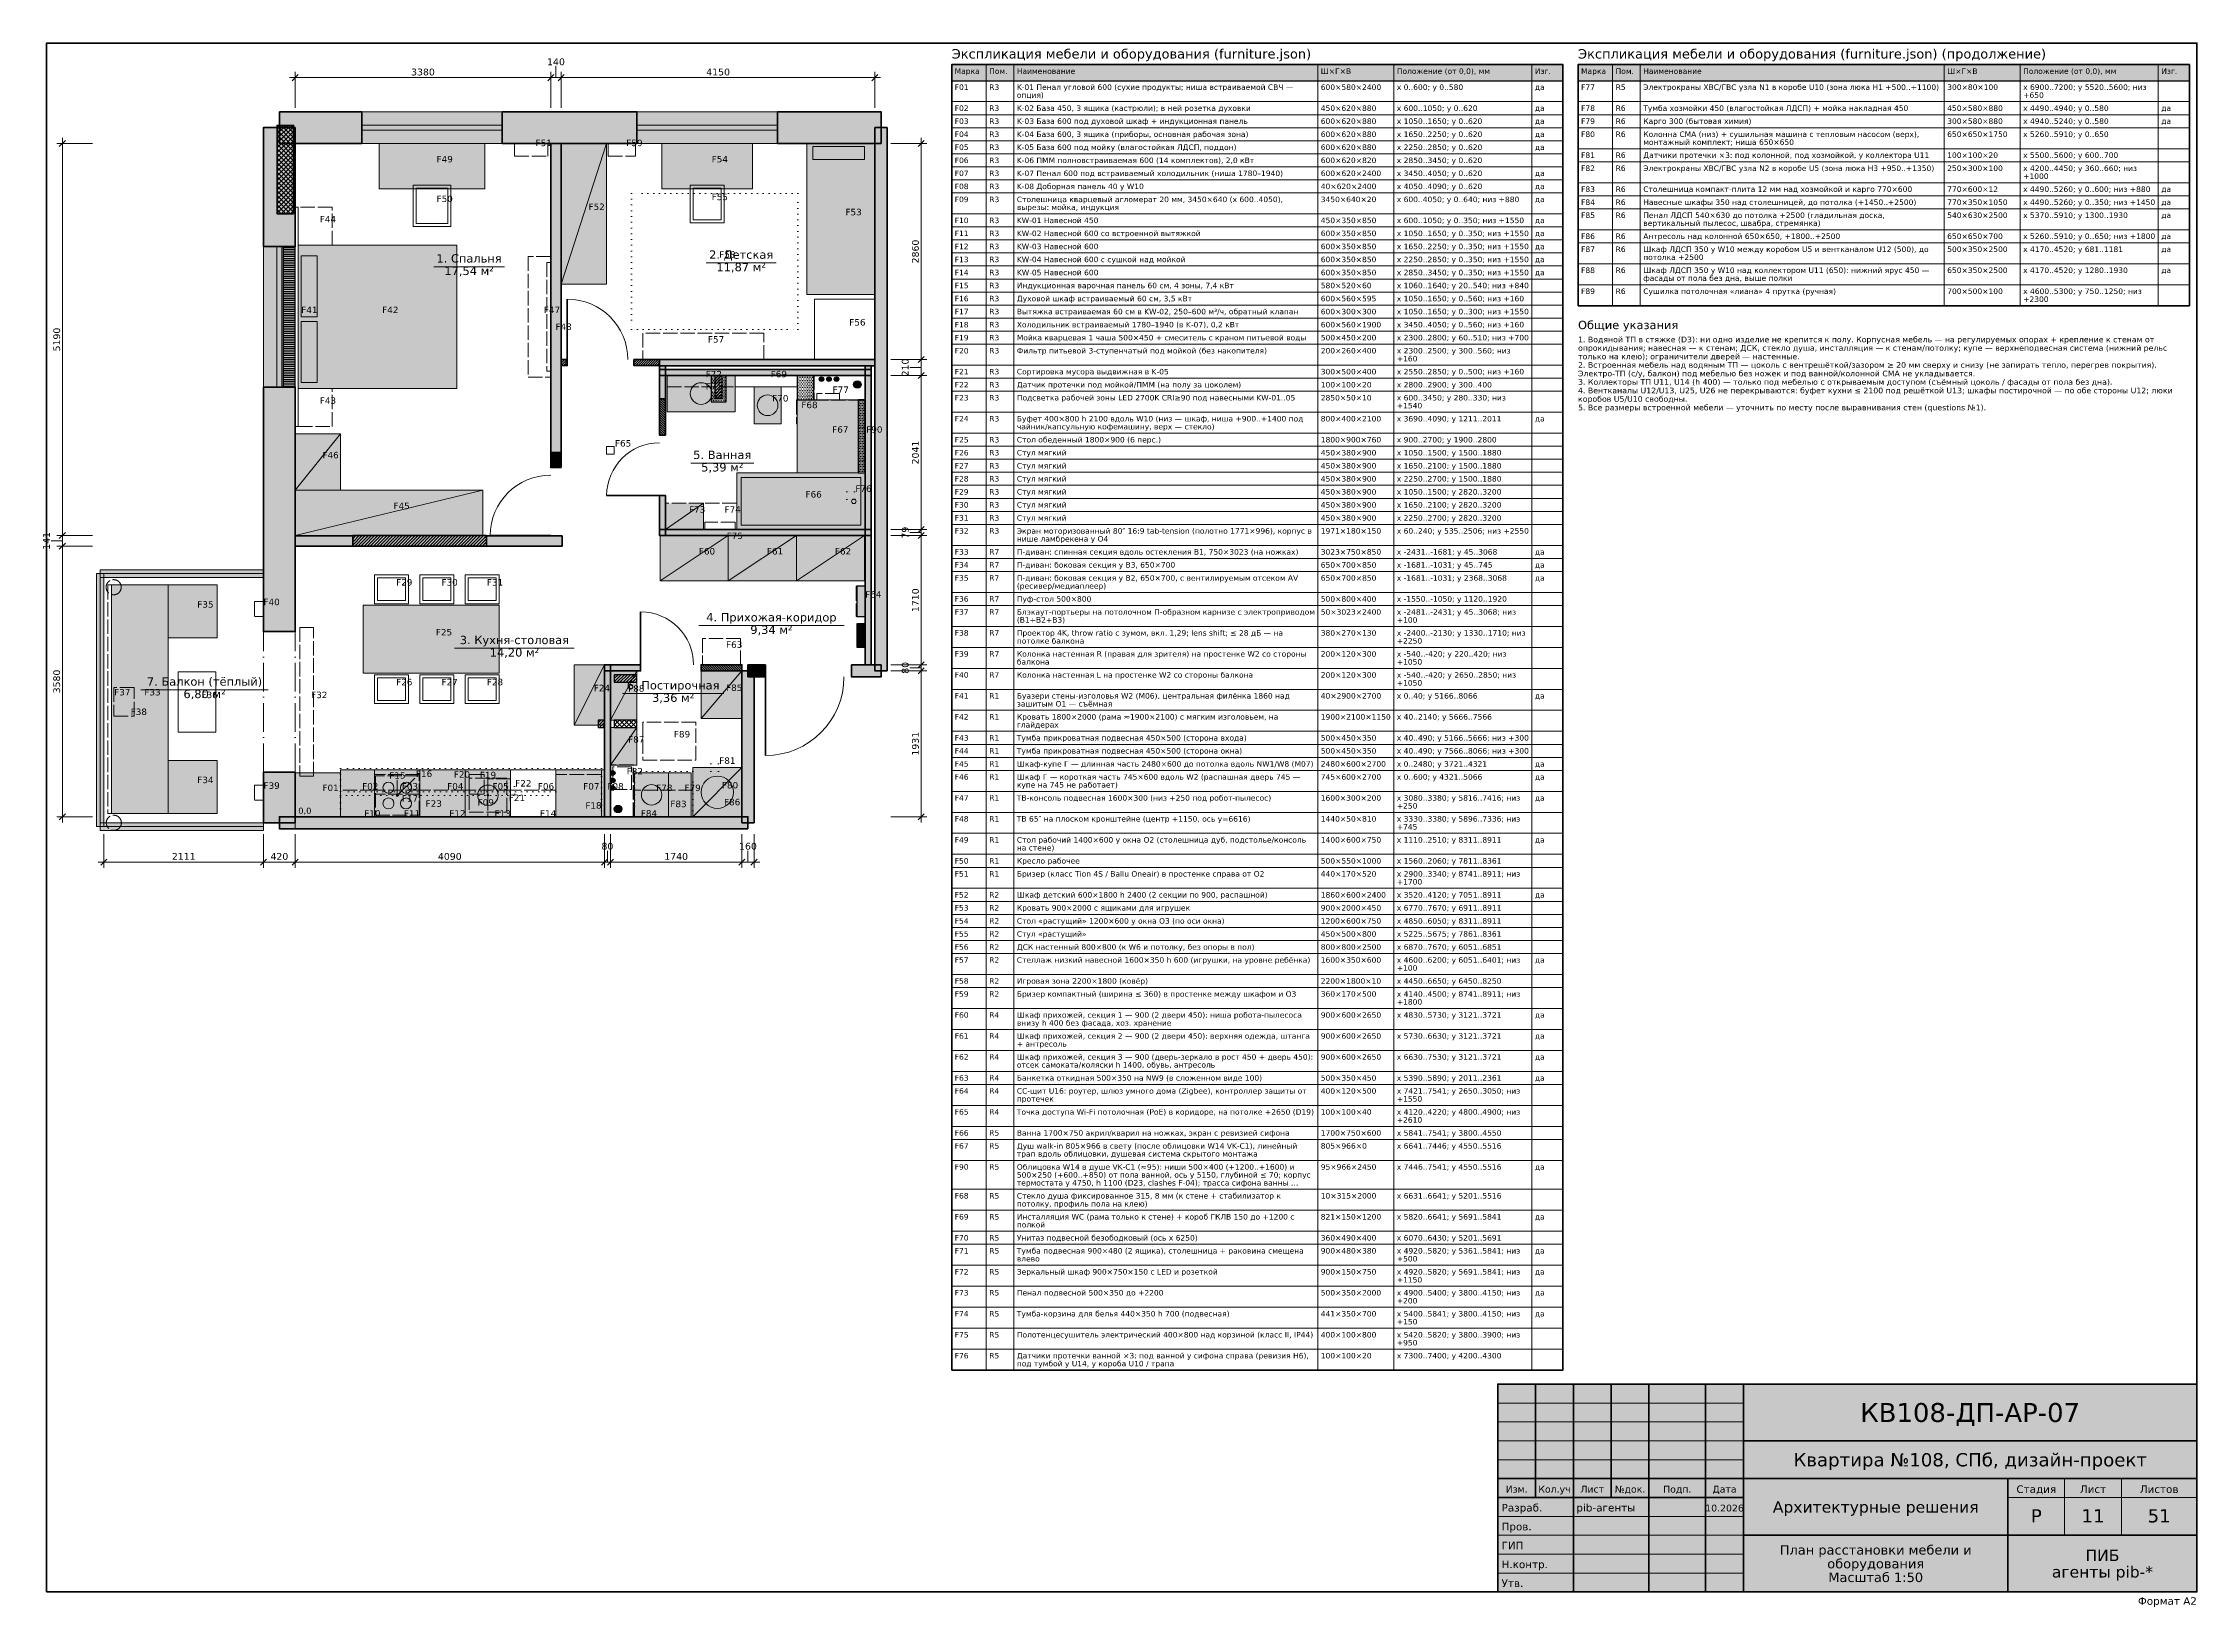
# Model space of a CAD drawing. Header units: millimetres. Extents: x 954 to 29450, y 51 to 20750.
import ezdxf
from ezdxf.enums import TextEntityAlignment as Align

# ---------------------------------------------------------------- set-up
doc = ezdxf.new("R2010")
doc.units = ezdxf.units.MM
for name, pattern in [('DASHDOT', [3.556, 2.54, -0.508, 0, -0.508]), ('DASHED', [1.524, 1.27, -0.254]), ('DOT', [0.508, 0, -0.508])]:
    doc.linetypes.add(name, pattern=pattern)
for name, color, linetype in [('AR-NEW', 5, 'CONTINUOUS'), ('AR-WALLS', 7, 'CONTINUOUS'), ('DIM', 7, 'CONTINUOUS'), ('EL-LOW', 3, 'CONTINUOUS'), ('EL-SOCKET', 6, 'CONTINUOUS'), ('FRAME', 7, 'CONTINUOUS'), ('FURN', 8, 'CONTINUOUS'), ('OV', 3, 'CONTINUOUS'), ('TEXT', 7, 'CONTINUOUS'), ('VK', 4, 'CONTINUOUS')]:
    doc.layers.add(name, color=color, linetype=linetype)
doc.styles.add('GOST', font='DejaVuSans.ttf')

msp = doc.modelspace()

# ---------------------------------------------------------------- hatches: boundary and pattern name
at = {"layer": 'AR-NEW', "true_color": 0x8a6d3b}
h = msp.add_hatch(dxfattribs=at)
h.set_pattern_fill('LINE', scale=9.16667)
h.paths.add_polyline_path([(4290, 16196), (4290, 18056), (4130, 18056), (4130, 16196), (4290, 16196)])
at = {"layer": 'AR-NEW', "true_color": 0xf3ead8, "transparency": 33554559}
h = msp.add_hatch(color=7, dxfattribs=at)
h.dxf.hatch_style = 1
h.paths.add_polyline_path([(4290, 16196), (4290, 18056), (4130, 18056), (4130, 16196), (4290, 16196)])
at = {"layer": 'AR-NEW', "true_color": 0x1f4e9c}
h = msp.add_hatch(dxfattribs=at)
h.set_pattern_fill('ANSI31', scale=6.875)
h.paths.add_polyline_path([(7810, 16481), (7810, 16561), (7890, 16561), (7890, 16481), (7810, 16481)])
h = msp.add_hatch(dxfattribs=at)
h.set_pattern_fill('ANSI31', scale=6.875)
h.paths.add_polyline_path([(9110, 16561), (9110, 16481), (8770, 16481), (8770, 16561), (9110, 16561)])
h = msp.add_hatch(dxfattribs=at)
h.set_pattern_fill('DOTS', scale=13.75)
h.paths.add_polyline_path([(9990, 16001), (9990, 16351), (9791, 16351), (9791, 16001), (9990, 16001)])
h = msp.add_hatch(dxfattribs=at)
h.set_pattern_fill('DOTS', scale=13.75)
h.paths.add_polyline_path([(11153, 16026), (11153, 16351), (10931, 16351), (10931, 16026), (11153, 16026)])
h = msp.add_hatch(dxfattribs=at)
h.set_pattern_fill('ANSI31', scale=6.875, angle=90)
h.paths.add_polyline_path([(9190, 15560), (9190, 16041), (9110, 16041), (9110, 15560), (9190, 15560)])
at = {"layer": 'AR-NEW', "true_color": 0xe3eefb, "transparency": 33554559}
h = msp.add_hatch(color=7, dxfattribs=at)
h.dxf.hatch_style = 1
h.paths.add_polyline_path([(9190, 15560), (9190, 16041), (9110, 16041), (9110, 15560), (9190, 15560)])
at = {"layer": 'AR-NEW', "true_color": 0x1f4e9c}
h = msp.add_hatch(dxfattribs=at)
h.set_pattern_fill('DOTS', scale=13.75)
h.paths.add_polyline_path([(11831, 15060), (11831, 16026), (11736, 16026), (11736, 15060), (11831, 15060)])
h = msp.add_hatch(dxfattribs=at)
h.set_pattern_fill('ANSI31', scale=6.875)
h.paths.add_polyline_path([(7810, 15131), (7810, 15330), (7670, 15330), (7670, 15131), (7810, 15131)])
at = {"layer": 'AR-NEW', "true_color": 0xfff6f6, "transparency": 33554559}
h = msp.add_hatch(color=7, dxfattribs=at)
h.dxf.hatch_style = 1
h.paths.add_polyline_path([(7810, 15131), (7810, 15330), (7670, 15330), (7670, 15131), (7810, 15131)])
at = {"layer": 'AR-NEW', "true_color": 0x1f4e9c}
h = msp.add_hatch(dxfattribs=at)
h.set_pattern_fill('ANSI31', scale=9.16667)
h.paths.add_polyline_path([(6820, 14091), (6820, 14231), (5050, 14231), (5050, 14091), (6820, 14091)])
at = {"layer": 'AR-NEW', "true_color": 0xfbf3df, "transparency": 33554559}
h = msp.add_hatch(color=7, dxfattribs=at)
h.dxf.hatch_style = 1
h.paths.add_polyline_path([(6820, 14091), (6820, 14231), (5050, 14231), (5050, 14091), (6820, 14091)])
at = {"layer": 'AR-NEW', "true_color": 0x1f4e9c}
h = msp.add_hatch(dxfattribs=at)
h.set_pattern_fill('ANSI31', scale=6.875, angle=90)
h.paths.add_polyline_path([(10200, 12441), (10200, 12521), (9660, 12521), (9660, 12441), (10200, 12441)])
at = {"layer": 'AR-NEW', "true_color": 0xe3eefb, "transparency": 33554559}
h = msp.add_hatch(color=7, dxfattribs=at)
h.dxf.hatch_style = 1
h.paths.add_polyline_path([(10200, 12441), (10200, 12521), (9660, 12521), (9660, 12441), (10200, 12441)])
at = {"layer": 'AR-WALLS', "true_color": 0x262626}
h = msp.add_hatch(color=7, dxfattribs=at)
h.dxf.hatch_style = 1
h.paths.add_polyline_path([(4080, 19841), (5170, 19841), (5170, 19421), (4080, 19421), (4080, 19841)])
at = {"layer": 'AR-WALLS', "true_color": 0xffffff}
h = msp.add_hatch(color=7, dxfattribs=at)
h.dxf.hatch_style = 1
h.paths.add_polyline_path([(5170, 19421), (7030, 19421), (7030, 19841), (5170, 19841)])
at = {"layer": 'AR-WALLS', "true_color": 0x262626}
h = msp.add_hatch(color=7, dxfattribs=at)
h.dxf.hatch_style = 1
h.paths.add_polyline_path([(7030, 19421), (7030, 19841), (8810, 19841), (8810, 19421), (7030, 19421)])
at = {"layer": 'AR-WALLS', "true_color": 0xffffff}
h = msp.add_hatch(color=7, dxfattribs=at)
h.dxf.hatch_style = 1
h.paths.add_polyline_path([(8810, 19421), (10671, 19421), (10671, 19841), (8810, 19841)])
at = {"layer": 'AR-WALLS', "true_color": 0x262626}
h = msp.add_hatch(color=7, dxfattribs=at)
h.dxf.hatch_style = 1
h.paths.add_polyline_path([(12040, 19421), (10671, 19421), (10671, 19841), (12040, 19841), (12040, 19421)])
h = msp.add_hatch(color=7, dxfattribs=at)
h.dxf.hatch_style = 1
h.paths.add_polyline_path([(4290, 19631), (4290, 18056), (3870, 18056), (3870, 19631), (4290, 19631)])
at = {"layer": 'AR-WALLS', "true_color": 0x333333}
h = msp.add_hatch(dxfattribs=at)
h.set_pattern_fill('ANSI37', scale=13.75)
h.paths.add_polyline_path([(4269, 18491), (4269, 19661), (4050, 19661), (4050, 18491), (4269, 18491)])
at = {"layer": 'AR-WALLS', "true_color": 0xd9d9d9, "transparency": 33554559}
h = msp.add_hatch(color=7, dxfattribs=at)
h.dxf.hatch_style = 1
h.paths.add_polyline_path([(4269, 18491), (4269, 19661), (4050, 19661), (4050, 18491), (4269, 18491)])
at = {"layer": 'AR-WALLS', "true_color": 0x262626}
h = msp.add_hatch(color=7, dxfattribs=at)
h.dxf.hatch_style = 1
h.paths.add_polyline_path([(7670, 19421), (7810, 19421), (7810, 15330), (7670, 15330), (7670, 19421)])
h = msp.add_hatch(color=7, dxfattribs=at)
h.dxf.hatch_style = 1
h.paths.add_polyline_path([(12120, 12440), (12120, 19631), (11960, 19631), (11960, 12440), (12120, 12440)])
at = {"layer": 'AR-WALLS', "true_color": 0xffffff}
h = msp.add_hatch(color=7, dxfattribs=at)
h.dxf.hatch_style = 1
h.paths.add_polyline_path([(3870, 16196), (4290, 16196), (4290, 18056), (3870, 18056)])
at = {"layer": 'AR-WALLS', "true_color": 0x6e6e6e}
h = msp.add_hatch(color=7, dxfattribs=at)
h.dxf.hatch_style = 1
h.paths.add_polyline_path([(11960, 16480), (11960, 16560), (9110, 16560), (9110, 16480), (11960, 16480)])
h = msp.add_hatch(color=7, dxfattribs=at)
h.dxf.hatch_style = 1
h.paths.add_polyline_path([(9190, 16480), (9190, 16041), (9110, 16041), (9110, 16480), (9190, 16480)])
h = msp.add_hatch(color=7, dxfattribs=at)
h.dxf.hatch_style = 1
h.paths.add_polyline_path([(11911, 16351), (11911, 16431), (9110, 16431), (9110, 16351), (11911, 16351)])
h = msp.add_hatch(color=7, dxfattribs=at)
h.dxf.hatch_style = 1
h.paths.add_polyline_path([(11911, 12521), (11911, 16480), (11831, 16480), (11831, 12521), (11911, 12521)])
at = {"layer": 'AR-WALLS', "true_color": 0x262626}
h = msp.add_hatch(color=7, dxfattribs=at)
h.dxf.hatch_style = 1
h.paths.add_polyline_path([(3870, 16196), (4290, 16196), (4290, 12960), (3870, 12960), (3870, 16196)])
at = {"layer": 'AR-WALLS', "true_color": 0x6e6e6e}
h = msp.add_hatch(color=7, dxfattribs=at)
h.dxf.hatch_style = 1
h.paths.add_polyline_path([(9110, 14231), (9110, 14760), (9190, 14760), (9190, 14231), (9110, 14231)])
h = msp.add_hatch(color=7, dxfattribs=at)
h.dxf.hatch_style = 1
h.paths.add_polyline_path([(11911, 14231), (11911, 14311), (9110, 14311), (9110, 14231), (11911, 14231)])
at = {"layer": 'AR-WALLS', "true_color": 0x262626}
h = msp.add_hatch(color=7, dxfattribs=at)
h.dxf.hatch_style = 1
h.paths.add_polyline_path([(4290, 14090), (4290, 14230), (5050, 14230), (5050, 14090), (4290, 14090)])
h = msp.add_hatch(color=7, dxfattribs=at)
h.dxf.hatch_style = 1
h.paths.add_polyline_path([(7820, 14230), (7820, 14090), (6820, 14090), (6820, 14230), (7820, 14230)])
at = {"layer": 'AR-WALLS', "true_color": 0xffffff}
h = msp.add_hatch(color=7, dxfattribs=at)
h.dxf.hatch_style = 1
h.paths.add_polyline_path([(1659, 10380), (1759, 10380), (1759, 13728), (1659, 13728)])
h = msp.add_hatch(color=7, dxfattribs=at)
h.dxf.hatch_style = 1
h.paths.add_polyline_path([(1709, 13678), (3870, 13678), (3870, 13778), (1709, 13778)])
at = {"layer": 'AR-WALLS', "true_color": 0x6e6e6e}
h = msp.add_hatch(color=7, dxfattribs=at)
h.dxf.hatch_style = 1
h.paths.add_polyline_path([(8460, 10510), (8460, 12521), (8380, 12521), (8380, 10510), (8460, 10510)])
h = msp.add_hatch(color=7, dxfattribs=at)
h.dxf.hatch_style = 1
h.paths.add_polyline_path([(8380, 12521), (8860, 12521), (8860, 12441), (8380, 12441), (8380, 12521)])
at = {"layer": 'AR-WALLS', "true_color": 0x262626}
h = msp.add_hatch(color=7, dxfattribs=at)
h.dxf.hatch_style = 1
h.paths.add_polyline_path([(10360, 10430), (10360, 12440), (10200, 12440), (10200, 10430), (10360, 10430)])
h = msp.add_hatch(color=7, dxfattribs=at)
h.dxf.hatch_style = 1
h.paths.add_polyline_path([(10280, 12360), (10280, 12520), (10510, 12520), (10510, 12360), (10280, 12360)])
h = msp.add_hatch(color=7, dxfattribs=at)
h.dxf.hatch_style = 1
h.paths.add_polyline_path([(12040, 12520), (12040, 12360), (11650, 12360), (11650, 12520), (12040, 12520)])
h = msp.add_hatch(color=7, dxfattribs=at)
h.dxf.hatch_style = 1
h.paths.add_polyline_path([(3870, 10430), (3870, 11100), (4290, 11100), (4290, 10430), (3870, 10430)])
at = {"layer": 'AR-WALLS', "true_color": 0xffffff}
h = msp.add_hatch(color=7, dxfattribs=at)
h.dxf.hatch_style = 1
h.paths.add_polyline_path([(1709, 10330), (3870, 10330), (3870, 10430), (1709, 10430)])
at = {"layer": 'AR-WALLS', "true_color": 0x262626}
h = msp.add_hatch(color=7, dxfattribs=at)
h.dxf.hatch_style = 1
h.paths.add_polyline_path([(10280, 10350), (10280, 10510), (4080, 10510), (4080, 10350), (10280, 10350)])
at = {"layer": 'EL-LOW', "true_color": 0xffffff}
h = msp.add_hatch(color=7, dxfattribs=at)
h.dxf.hatch_style = 1
h.paths.add_polyline_path([(11721, 13160), (11831, 13160), (11831, 13560), (11721, 13560)])
at = {"layer": 'EL-SOCKET', "true_color": 0x8a8a8a}
h = msp.add_hatch(color=7, dxfattribs=at)
h.dxf.hatch_style = 1
h.paths.add_polyline_path([(11721, 12755), (11831, 12755), (11831, 13065), (11721, 13065)])
at = {"layer": 'FRAME', "true_color": 0xffffff}
h = msp.add_hatch(color=7, dxfattribs=at)
h.dxf.hatch_style = 1
h.paths.add_polyline_path([(20200, 250), (29450, 250), (29450, 3000), (20200, 3000)])
at = {"layer": 'FURN', "true_color": 0xf6f2ea}
h = msp.add_hatch(color=7, dxfattribs=at)
h.dxf.hatch_style = 1
h.paths.add_polyline_path([(5400, 18821), (6800, 18821), (6800, 19421), (5400, 19421)])
at = {"layer": 'FURN', "true_color": 0xf2efe9}
h = msp.add_hatch(color=7, dxfattribs=at)
h.dxf.hatch_style = 1
h.paths.add_polyline_path([(7810, 17561), (8410, 17561), (8410, 19421), (7810, 19421)])
at = {"layer": 'FURN', "true_color": 0xf6f2ea}
h = msp.add_hatch(color=7, dxfattribs=at)
h.dxf.hatch_style = 1
h.paths.add_polyline_path([(9140, 18821), (10340, 18821), (10340, 19421), (9140, 19421)])
at = {"layer": 'FURN', "true_color": 0xf4efe6}
h = msp.add_hatch(color=7, dxfattribs=at)
h.dxf.hatch_style = 1
h.paths.add_polyline_path([(11060, 17421), (11960, 17421), (11960, 19421), (11060, 19421)])
h = msp.add_hatch(color=7, dxfattribs=at)
h.dxf.hatch_style = 1
h.paths.add_polyline_path([(4330, 16176), (6430, 16176), (6430, 18076), (4330, 18076)])
at = {"layer": 'FURN', "true_color": 0xffffff}
h = msp.add_hatch(color=7, dxfattribs=at)
h.dxf.hatch_style = 1
h.paths.add_polyline_path([(9210, 15871), (10110, 15871), (10110, 16351), (9210, 16351)])
h = msp.add_hatch(color=7, dxfattribs=at)
h.dxf.hatch_style = 1
h.paths.add_polyline_path([(10360, 15711), (10720, 15711), (10720, 16201), (10360, 16201)])
h = msp.add_hatch(color=7, dxfattribs=at)
h.dxf.hatch_style = 1
h.paths.add_polyline_path([(10931, 15060), (11736, 15060), (11736, 16026), (10931, 16026)])
at = {"layer": 'FURN', "true_color": 0xf2efe9}
h = msp.add_hatch(color=7, dxfattribs=at)
h.dxf.hatch_style = 1
h.paths.add_polyline_path([(4290, 14831), (4890, 14831), (4890, 15576), (4290, 15576)])
h = msp.add_hatch(color=7, dxfattribs=at)
h.dxf.hatch_style = 1
h.paths.add_polyline_path([(4290, 14231), (6770, 14231), (6770, 14831), (4290, 14831)])
at = {"layer": 'FURN', "true_color": 0xffffff}
h = msp.add_hatch(color=7, dxfattribs=at)
h.dxf.hatch_style = 1
h.paths.add_polyline_path([(10131, 14310), (11831, 14310), (11831, 15060), (10131, 15060)])
at = {"layer": 'FURN', "true_color": 0xf2efe9}
h = msp.add_hatch(color=7, dxfattribs=at)
h.dxf.hatch_style = 1
h.paths.add_polyline_path([(9190, 14310), (9690, 14310), (9690, 14660), (9190, 14660)])
h = msp.add_hatch(color=7, dxfattribs=at)
h.dxf.hatch_style = 1
h.paths.add_polyline_path([(9120, 13631), (10020, 13631), (10020, 14231), (9120, 14231)])
h = msp.add_hatch(color=7, dxfattribs=at)
h.dxf.hatch_style = 1
h.paths.add_polyline_path([(10020, 13631), (10920, 13631), (10920, 14231), (10020, 14231)])
h = msp.add_hatch(color=7, dxfattribs=at)
h.dxf.hatch_style = 1
h.paths.add_polyline_path([(10920, 13631), (11820, 13631), (11820, 14231), (10920, 14231)])
at = {"layer": 'FURN', "true_color": 0xece7dc}
h = msp.add_hatch(color=7, dxfattribs=at)
h.dxf.hatch_style = 1
h.paths.add_polyline_path([(1859, 10555), (2609, 10555), (2609, 13578), (1859, 13578)])
h = msp.add_hatch(color=7, dxfattribs=at)
h.dxf.hatch_style = 1
h.paths.add_polyline_path([(2609, 12878), (3259, 12878), (3259, 13578), (2609, 13578)])
at = {"layer": 'FURN', "true_color": 0xf6f2ea}
h = msp.add_hatch(color=7, dxfattribs=at)
h.dxf.hatch_style = 1
h.paths.add_polyline_path([(5190, 12410), (6990, 12410), (6990, 13310), (5190, 13310)])
at = {"layer": 'FURN', "true_color": 0xf2efe9}
h = msp.add_hatch(color=7, dxfattribs=at)
h.dxf.hatch_style = 1
h.paths.add_polyline_path([(7980, 11721), (8380, 11721), (8380, 12521), (7980, 12521)])
h = msp.add_hatch(color=7, dxfattribs=at)
h.dxf.hatch_style = 1
h.paths.add_polyline_path([(8460, 11790), (8810, 11790), (8810, 12440), (8460, 12440)])
h = msp.add_hatch(color=7, dxfattribs=at)
h.dxf.hatch_style = 1
h.paths.add_polyline_path([(9660, 11810), (10200, 11810), (10200, 12440), (9660, 12440)])
h = msp.add_hatch(color=7, dxfattribs=at)
h.dxf.hatch_style = 1
h.paths.add_polyline_path([(8460, 11191), (8810, 11191), (8810, 11691), (8460, 11691)])
at = {"layer": 'FURN', "true_color": 0xece7dc}
h = msp.add_hatch(color=7, dxfattribs=at)
h.dxf.hatch_style = 1
h.paths.add_polyline_path([(2609, 10555), (3259, 10555), (3259, 11255), (2609, 11255)])
at = {"layer": 'FURN', "true_color": 0xf2efe9}
h = msp.add_hatch(color=7, dxfattribs=at)
h.dxf.hatch_style = 1
h.paths.add_polyline_path([(4890, 10510), (5340, 10510), (5340, 11130), (4890, 11130)])
h = msp.add_hatch(color=7, dxfattribs=at)
h.dxf.hatch_style = 1
h.paths.add_polyline_path([(5340, 10510), (5940, 10510), (5940, 11130), (5340, 11130)])
h = msp.add_hatch(color=7, dxfattribs=at)
h.dxf.hatch_style = 1
h.paths.add_polyline_path([(5940, 10510), (6540, 10510), (6540, 11130), (5940, 11130)])
h = msp.add_hatch(color=7, dxfattribs=at)
h.dxf.hatch_style = 1
h.paths.add_polyline_path([(6540, 10510), (7140, 10510), (7140, 11130), (6540, 11130)])
h = msp.add_hatch(color=7, dxfattribs=at)
h.dxf.hatch_style = 1
h.paths.add_polyline_path([(7740, 10510), (8340, 10510), (8340, 11130), (7740, 11130)])
h = msp.add_hatch(color=7, dxfattribs=at)
h.dxf.hatch_style = 1
h.paths.add_polyline_path([(8340, 10510), (8380, 10510), (8380, 11130), (8340, 11130)])
h = msp.add_hatch(color=7, dxfattribs=at)
h.dxf.hatch_style = 1
h.paths.add_polyline_path([(9550, 10510), (10200, 10510), (10200, 11160), (9550, 11160)])
h = msp.add_hatch(color=7, dxfattribs=at)
h.dxf.hatch_style = 1
h.paths.add_polyline_path([(4290, 10510), (4890, 10510), (4890, 11090), (4290, 11090)])
at = {"layer": 'FURN', "true_color": 0xffffff}
h = msp.add_hatch(color=7, dxfattribs=at)
h.dxf.hatch_style = 1
h.paths.add_polyline_path([(6590, 10570), (7090, 10570), (7090, 11020), (6590, 11020)])
h = msp.add_hatch(color=7, dxfattribs=at)
h.dxf.hatch_style = 1
h.paths.add_polyline_path([(8780, 10510), (9230, 10510), (9230, 11090), (8780, 11090)])
at = {"layer": 'FURN', "true_color": 0xf2efe9}
h = msp.add_hatch(color=7, dxfattribs=at)
h.dxf.hatch_style = 1
h.paths.add_polyline_path([(9230, 10510), (9530, 10510), (9530, 11090), (9230, 11090)])
at = {"layer": 'FURN', "true_color": 0x555555}
h = msp.add_hatch(color=7, dxfattribs=at)
h.dxf.hatch_style = 1
edge = h.paths.add_edge_path()
edge.add_arc((5640, 10790), 12.5, 0, 360)
h = msp.add_hatch(color=7, dxfattribs=at)
h.dxf.hatch_style = 1
edge = h.paths.add_edge_path()
edge.add_arc((5640, 10790), 12.5, 0, 360)
h = msp.add_hatch(color=7, dxfattribs=at)
h.dxf.hatch_style = 1
edge = h.paths.add_edge_path()
edge.add_arc((6840, 10795), 12.5, 0, 360)
at = {"layer": 'OV', "true_color": 0x8a8a8a}
h = msp.add_hatch(dxfattribs=at)
h.set_pattern_fill('ANSI31', scale=9.16667)
h.paths.add_polyline_path([(8297, 11691), (8382, 11691), (8382, 11790), (8297, 11790)])
h = msp.add_hatch(dxfattribs=at)
h.set_pattern_fill('ANSI37', scale=13.75)
h.paths.add_polyline_path([(8510, 11691), (8810, 11691), (8810, 11790), (8510, 11790)])
at = {"layer": 'TEXT', "true_color": 0xe6e6e6}
h = msp.add_hatch(color=7, dxfattribs=at)
h.dxf.hatch_style = 1
h.paths.add_polyline_path([(12975, 20252), (21062, 20252), (21062, 20465), (12975, 20465)])
h = msp.add_hatch(color=7, dxfattribs=at)
h.dxf.hatch_style = 1
h.paths.add_polyline_path([(21262, 20252), (29350, 20252), (29350, 20465), (21262, 20465)])
at = {"layer": 'VK', "true_color": 0x8a8a8a}
h = msp.add_hatch(dxfattribs=at)
h.set_pattern_fill('ANSI31', scale=9.16667)
h.paths.add_polyline_path([(9841, 16051), (9940, 16051), (9940, 16351), (9841, 16351)])
at = {"layer": 'VK', "true_color": 0xffffff}
h = msp.add_hatch(color=7, dxfattribs=at)
h.dxf.hatch_style = 1
edge = h.paths.add_edge_path()
edge.add_arc((11252, 16301), 30, 0, 360)
h = msp.add_hatch(color=7, dxfattribs=at)
h.dxf.hatch_style = 1
edge = h.paths.add_edge_path()
edge.add_arc((11352, 16301), 30, 0, 360)
h = msp.add_hatch(color=7, dxfattribs=at)
h.dxf.hatch_style = 1
edge = h.paths.add_edge_path()
edge.add_arc((11452, 16301), 30, 0, 360)
h = msp.add_hatch(color=7, dxfattribs=at)
h.dxf.hatch_style = 1
edge = h.paths.add_edge_path()
edge.add_arc((11728, 16231), 50, 0, 360)
at = {"layer": 'VK', "true_color": 0x8a8a8a}
h = msp.add_hatch(color=7, dxfattribs=at)
h.dxf.hatch_style = 1
edge = h.paths.add_edge_path()
edge.add_arc((11728, 16231), 22.5, 0, 360)
h = msp.add_hatch(dxfattribs=at)
h.set_pattern_fill('ANSI31', scale=9.16667)
h.paths.add_polyline_path([(8510, 12291), (8810, 12291), (8810, 12390), (8510, 12390)])
at = {"layer": 'VK', "true_color": 0xffffff}
h = msp.add_hatch(color=7, dxfattribs=at)
h.dxf.hatch_style = 1
edge = h.paths.add_edge_path()
edge.add_arc((8491, 11089), 30, 0, 360)
h = msp.add_hatch(color=7, dxfattribs=at)
h.dxf.hatch_style = 1
edge = h.paths.add_edge_path()
edge.add_arc((8491, 10989), 30, 0, 360)
h = msp.add_hatch(color=7, dxfattribs=at)
h.dxf.hatch_style = 1
edge = h.paths.add_edge_path()
edge.add_arc((8491, 10890), 30, 0, 360)
h = msp.add_hatch(color=7, dxfattribs=at)
h.dxf.hatch_style = 1
edge = h.paths.add_edge_path()
edge.add_arc((8561, 10611), 50, 0, 360)
at = {"layer": 'VK', "true_color": 0x8a8a8a}
h = msp.add_hatch(color=7, dxfattribs=at)
h.dxf.hatch_style = 1
edge = h.paths.add_edge_path()
edge.add_arc((8561, 10611), 22.5, 0, 360)

# ---------------------------------------------------------------- linework, layer by layer
at = {"layer": 'AR-NEW', "lineweight": 30, "true_color": 0x1f4e9c}
msp.add_lwpolyline([(4290, 16196), (4290, 18056), (4130, 18056), (4130, 16196), (4290, 16196)], close=True, dxfattribs=at)
at = {"layer": 'AR-NEW', "lineweight": 40, "true_color": 0x1f4e9c}
for points in [[(7810, 16481), (7810, 16561), (7890, 16561), (7890, 16481), (7810, 16481)], [(9110, 16561), (9110, 16481), (8770, 16481), (8770, 16561), (9110, 16561)], [(9190, 15560), (9190, 16041), (9110, 16041), (9110, 15560), (9190, 15560)], [(7810, 15131), (7810, 15330), (7670, 15330), (7670, 15131), (7810, 15131)], [(6820, 14091), (6820, 14231), (5050, 14231), (5050, 14091), (6820, 14091)], [(10200, 12441), (10200, 12521), (9660, 12521), (9660, 12441), (10200, 12441)]]:
    msp.add_lwpolyline(points, close=True, dxfattribs=at)
at = {"layer": 'AR-NEW', "lineweight": 25, "true_color": 0x1f4e9c}
for points in [[(9990, 16001), (9990, 16351), (9791, 16351), (9791, 16001), (9990, 16001)], [(11153, 16026), (11153, 16351), (10931, 16351), (10931, 16026), (11153, 16026)], [(11831, 15060), (11831, 16026), (11736, 16026), (11736, 15060), (11831, 15060)]]:
    msp.add_lwpolyline(points, close=True, dxfattribs=at)
at = {"layer": 'AR-WALLS', "color": 7, "lineweight": 35}
for points in [[(4080, 19841), (5170, 19841), (5170, 19421), (4080, 19421), (4080, 19841)], [(7030, 19421), (7030, 19841), (8810, 19841), (8810, 19421), (7030, 19421)], [(12040, 19421), (10671, 19421), (10671, 19841), (12040, 19841), (12040, 19421)], [(4290, 19631), (4290, 18056), (3870, 18056), (3870, 19631), (4290, 19631)], [(4269, 18491), (4269, 19661), (4050, 19661), (4050, 18491), (4269, 18491)], [(7670, 19421), (7810, 19421), (7810, 15330), (7670, 15330), (7670, 19421)], [(12120, 12440), (12120, 19631), (11960, 19631), (11960, 12440), (12120, 12440)], [(11960, 16480), (11960, 16560), (9110, 16560), (9110, 16480), (11960, 16480)], [(9190, 16480), (9190, 16041), (9110, 16041), (9110, 16480), (9190, 16480)], [(11911, 16351), (11911, 16431), (9110, 16431), (9110, 16351), (11911, 16351)], [(11911, 12521), (11911, 16480), (11831, 16480), (11831, 12521), (11911, 12521)], [(3870, 16196), (4290, 16196), (4290, 12960), (3870, 12960), (3870, 16196)], [(9110, 14231), (9110, 14760), (9190, 14760), (9190, 14231), (9110, 14231)], [(11911, 14231), (11911, 14311), (9110, 14311), (9110, 14231), (11911, 14231)], [(4290, 14090), (4290, 14230), (5050, 14230), (5050, 14090), (4290, 14090)], [(7820, 14230), (7820, 14090), (6820, 14090), (6820, 14230), (7820, 14230)], [(8460, 10510), (8460, 12521), (8380, 12521), (8380, 10510), (8460, 10510)], [(8380, 12521), (8860, 12521), (8860, 12441), (8380, 12441), (8380, 12521)], [(10360, 10430), (10360, 12440), (10200, 12440), (10200, 10430), (10360, 10430)], [(10280, 12360), (10280, 12520), (10510, 12520), (10510, 12360), (10280, 12360)], [(12040, 12520), (12040, 12360), (11650, 12360), (11650, 12520), (12040, 12520)], [(3870, 10430), (3870, 11100), (4290, 11100), (4290, 10430), (3870, 10430)], [(10280, 10350), (10280, 10510), (4080, 10510), (4080, 10350), (10280, 10350)]]:
    msp.add_lwpolyline(points, close=True, dxfattribs=at)
at = {"layer": 'AR-WALLS', "color": 7, "lineweight": 20}
for points in [[(5170, 19421), (7030, 19421), (7030, 19841), (5170, 19841)], [(8810, 19421), (10671, 19421), (10671, 19841), (8810, 19841)], [(3870, 16196), (4290, 16196), (4290, 18056), (3870, 18056)], [(1659, 10380), (1759, 10380), (1759, 13728), (1659, 13728)], [(1709, 13678), (3870, 13678), (3870, 13778), (1709, 13778)], [(1709, 10330), (3870, 10330), (3870, 10430), (1709, 10430)]]:
    msp.add_lwpolyline(points, close=True, dxfattribs=at)
at = {"layer": 'AR-WALLS', "color": 7, "lineweight": 15}
for points in [[(5170, 19665), (7030, 19665)], [(8810, 19665), (10671, 19665)], [(5170, 19597), (7030, 19597)], [(8810, 19597), (10671, 19597)], [(4046, 16196), (4046, 18056)], [(4114, 16196), (4114, 18056)], [(1709, 10380), (1709, 13728)], [(1709, 13728), (3870, 13728)], [(1709, 10380), (3870, 10380)]]:
    msp.add_lwpolyline(points, dxfattribs=at)
at = {"layer": 'AR-WALLS', "color": 7, "lineweight": 35}
for points in [[(7890, 16561), (7890, 17361)], [(9110, 14760), (8410, 14760)], [(7670, 14231), (6870, 14231)], [(8860, 12521), (8860, 13221)], [(10510, 12360), (10510, 11320)]]:
    msp.add_lwpolyline(points, dxfattribs=at)
at = {"layer": 'AR-WALLS', "color": 7, "linetype": 'DASHDOT', "lineweight": 15, "ltscale": 150}
for points in [[(3870, 11100), (3870, 12960)], [(4290, 11100), (4290, 12960)]]:
    msp.add_lwpolyline(points, dxfattribs=at)
at = {"layer": 'AR-WALLS', "linetype": 'DASHED', "lineweight": 20, "ltscale": 150, "true_color": 0x8a8a8a}
for centre in [(1888, 13548), (1890, 10430)]:
    msp.add_circle(centre, 100, dxfattribs=at)
at = {"layer": 'AR-WALLS', "color": 7, "lineweight": 15}
for centre, radius, start, end in [((7890, 16561), 800, 0, 90), ((9110, 14760), 700, 90, 180), ((7670, 14231), 800, 90, 180), ((8860, 12521), 700, 0, 90), ((10510, 12360), 1040, 270, 360)]:
    msp.add_arc(centre, radius, start, end, dxfattribs=at)
at = {"layer": 'DIM', "color": 7, "lineweight": 15}
for points in [[(4215, 20292), (12035, 20292)], [(4290, 19892), (4290, 20367)], [(7670, 19892), (7670, 20367)], [(7810, 19892), (7810, 20367)], [(11960, 19892), (11960, 20367)], [(1609, 19421), (1134, 19421)], [(1209, 10435), (1209, 19496)], [(12170, 19421), (12645, 19421)], [(12570, 10435), (12570, 19496)], [(12170, 16561), (12645, 16561)], [(12170, 16351), (12645, 16351)], [(12170, 14310), (12645, 14310)], [(1609, 14231), (1134, 14231)], [(1609, 14090), (1134, 14090)], [(12170, 14231), (12645, 14231)], [(12170, 12521), (12645, 12521)], [(12170, 12441), (12645, 12441)], [(1609, 10510), (1134, 10510)], [(1759, 10280), (1759, 9835)], [(3870, 10280), (3870, 9835)], [(4290, 10280), (4290, 9835)], [(8380, 10280), (8380, 9835)], [(8460, 10280), (8460, 9835)], [(10200, 10280), (10200, 9835)], [(10360, 10280), (10360, 9835)], [(12170, 10510), (12645, 10510)], [(1684, 9910), (10435, 9910)]]:
    msp.add_lwpolyline(points, dxfattribs=at)
at = {"layer": 'DIM', "color": 7, "lineweight": 35}
for points in [[(4250, 20252), (4330, 20332)], [(7630, 20252), (7710, 20332)], [(7770, 20252), (7850, 20332)], [(11920, 20252), (12000, 20332)], [(1169, 19381), (1249, 19461)], [(12530, 19381), (12610, 19461)], [(12530, 16521), (12610, 16601)], [(12530, 16311), (12610, 16391)], [(1169, 14191), (1249, 14271)], [(12530, 14270), (12610, 14350)], [(12530, 14191), (12610, 14271)], [(1169, 14050), (1249, 14130)], [(12530, 12481), (12610, 12561)], [(12530, 12401), (12610, 12481)], [(1169, 10470), (1249, 10550)], [(12530, 10470), (12610, 10550)], [(1719, 9870), (1799, 9950)], [(3830, 9870), (3910, 9950)], [(4250, 9870), (4330, 9950)], [(8340, 9870), (8420, 9950)], [(8420, 9870), (8500, 9950)], [(10160, 9870), (10240, 9950)], [(10320, 9870), (10400, 9950)]]:
    msp.add_lwpolyline(points, dxfattribs=at)
at = {"layer": 'DIM', "color": 7, "lineweight": 13}
for points in [[(7740, 20292), (7740, 20442)], [(12570, 16456), (12420, 16456)], [(12570, 14270), (12420, 14270)], [(1209, 14161), (1059, 14161)], [(12570, 12481), (12420, 12481)], [(8420, 9910), (8420, 10060)], [(10280, 9910), (10280, 10060)]]:
    msp.add_lwpolyline(points, dxfattribs=at)
at = {"layer": 'DIM', "lineweight": 20, "true_color": 0xc0392b}
for points in [[(4290, 10360), (4290, 10660)], [(4140, 10510), (4440, 10510)]]:
    msp.add_lwpolyline(points, dxfattribs=at)
at = {"layer": 'EL-LOW', "lineweight": 30, "true_color": 0x8a8a8a}
msp.add_lwpolyline([(11721, 13160), (11831, 13160), (11831, 13560), (11721, 13560)], close=True, dxfattribs=at)
at = {"layer": 'EL-SOCKET', "lineweight": 30, "true_color": 0x8a8a8a}
msp.add_lwpolyline([(11721, 12755), (11831, 12755), (11831, 13065), (11721, 13065)], close=True, dxfattribs=at)
at = {"layer": 'FRAME', "color": 7, "lineweight": 50}
for points in [[(1000, 250), (29450, 250), (29450, 20750), (1000, 20750)], [(20200, 250), (29450, 250), (29450, 3000), (20200, 3000)]]:
    msp.add_lwpolyline(points, close=True, dxfattribs=at)
for points in [[(20700, 1500), (20700, 3000)], [(21200, 250), (21200, 3000)], [(21700, 1500), (21700, 3000)], [(22200, 250), (22200, 3000)], [(22950, 250), (22950, 3000)], [(23450, 250), (23450, 3000)], [(23450, 2250), (29450, 2250)], [(20200, 1750), (23450, 1750)], [(23450, 1750), (29450, 1750)], [(26950, 250), (26950, 1750)], [(20200, 1500), (23450, 1500)], [(23450, 1000), (29450, 1000)]]:
    msp.add_lwpolyline(points, dxfattribs=at)
at = {"layer": 'FRAME', "color": 7, "lineweight": 20}
for points in [[(20200, 2750), (23450, 2750)], [(20200, 2500), (23450, 2500)], [(20200, 2250), (23450, 2250)], [(20200, 2000), (23450, 2000)], [(27700, 1000), (27700, 1750)], [(28450, 1000), (28450, 1750)], [(26950, 1500), (29450, 1500)], [(20200, 1250), (23450, 1250)], [(20200, 1000), (23450, 1000)], [(20200, 750), (23450, 750)], [(20200, 500), (23450, 500)]]:
    msp.add_lwpolyline(points, dxfattribs=at)
at = {"layer": 'FURN', "lineweight": 20, "true_color": 0x3a3a3a}
for points in [[(5400, 18821), (6800, 18821), (6800, 19421), (5400, 19421)], [(7810, 17561), (8410, 17561), (8410, 19421), (7810, 19421)], [(9140, 18821), (10340, 18821), (10340, 19421), (9140, 19421)], [(11060, 17421), (11960, 17421), (11960, 19421), (11060, 19421)], [(5850, 18321), (6350, 18321), (6350, 18871), (5850, 18871)], [(9515, 18371), (9965, 18371), (9965, 18871), (9515, 18871)], [(4330, 16176), (6430, 16176), (6430, 18076), (4330, 18076)], [(11160, 16561), (11960, 16561), (11960, 17361), (11160, 17361)], [(9210, 15871), (10110, 15871), (10110, 16351), (9210, 16351)], [(10110, 16201), (10931, 16201), (10931, 16351), (10110, 16351)], [(10360, 15711), (10720, 15711), (10720, 16201), (10360, 16201)], [(10931, 15060), (11736, 15060), (11736, 16026), (10931, 16026)], [(11736, 15060), (11831, 15060), (11831, 16026), (11736, 16026)], [(4290, 14831), (4890, 14831), (4890, 15576), (4290, 15576)], [(4290, 14231), (6770, 14231), (6770, 14831), (4290, 14831)], [(10131, 14310), (11831, 14310), (11831, 15060), (10131, 15060)], [(9120, 13631), (10020, 13631), (10020, 14231), (9120, 14231)], [(10020, 13631), (10920, 13631), (10920, 14231), (10020, 14231)], [(10920, 13631), (11820, 13631), (11820, 14231), (10920, 14231)], [(5340, 13330), (5790, 13330), (5790, 13710), (5340, 13710)], [(5940, 13330), (6390, 13330), (6390, 13710), (5940, 13710)], [(6540, 13330), (6990, 13330), (6990, 13710), (6540, 13710)], [(1859, 10555), (2609, 10555), (2609, 13578), (1859, 13578)], [(2609, 12878), (3259, 12878), (3259, 13578), (2609, 13578)], [(5190, 12410), (6990, 12410), (6990, 13310), (5190, 13310)], [(2740, 11630), (3240, 11630), (3240, 12430), (2740, 12430)], [(5340, 12010), (5790, 12010), (5790, 12390), (5340, 12390)], [(5940, 12010), (6390, 12010), (6390, 12390), (5940, 12390)], [(6540, 12010), (6990, 12010), (6990, 12390), (6540, 12390)], [(7980, 11721), (8380, 11721), (8380, 12521), (7980, 12521)], [(8460, 11790), (8810, 11790), (8810, 12440), (8460, 12440)], [(9660, 11810), (10200, 11810), (10200, 12440), (9660, 12440)], [(8460, 11191), (8810, 11191), (8810, 11691), (8460, 11691)], [(2609, 10555), (3259, 10555), (3259, 11255), (2609, 11255)], [(4890, 10510), (5340, 10510), (5340, 11130), (4890, 11130)], [(5340, 10510), (5940, 10510), (5940, 11130), (5340, 11130)], [(5940, 10510), (6540, 10510), (6540, 11130), (5940, 11130)], [(6540, 10510), (7140, 10510), (7140, 11130), (6540, 11130)], [(7140, 10510), (7740, 10510), (7740, 11130), (7140, 11130)], [(7740, 10510), (8340, 10510), (8340, 11130), (7740, 11130)], [(8340, 10510), (8380, 10510), (8380, 11130), (8340, 11130)], [(9550, 10510), (10200, 10510), (10200, 11160), (9550, 11160)], [(4290, 10510), (4890, 10510), (4890, 11090), (4290, 11090)], [(8780, 10510), (9230, 10510), (9230, 11090), (8780, 11090)], [(9230, 10510), (9530, 10510), (9530, 11090), (9230, 11090)]]:
    msp.add_lwpolyline(points, close=True, dxfattribs=at)
at = {"layer": 'FURN', "linetype": 'DASHED', "lineweight": 20, "ltscale": 150, "true_color": 0x3a3a3a}
for points in [[(7190, 19251), (7630, 19251), (7630, 19421), (7190, 19421)], [(8430, 19251), (8790, 19251), (8790, 19421), (8430, 19421)], [(4290, 15676), (4330, 15676), (4330, 18576), (4290, 18576)], [(4330, 18076), (4780, 18076), (4780, 18576), (4330, 18576)], [(7370, 16326), (7670, 16326), (7670, 17926), (7370, 17926)], [(7620, 16406), (7670, 16406), (7670, 17846), (7620, 17846)], [(8890, 16561), (10490, 16561), (10490, 16911), (8890, 16911)], [(9210, 16201), (10110, 16201), (10110, 16351), (9210, 16351)], [(4330, 15676), (4780, 15676), (4780, 16176), (4330, 16176)], [(10921, 15711), (10931, 15711), (10931, 16026), (10921, 16026)], [(11190, 16030), (11490, 16030), (11490, 16110), (11190, 16110)], [(8410, 15310), (8510, 15310), (8510, 15410), (8410, 15410)], [(9190, 14310), (9690, 14310), (9690, 14660), (9190, 14660)], [(9690, 14310), (10131, 14310), (10131, 14660), (9690, 14660)], [(9710, 14310), (10110, 14310), (10110, 14410), (9710, 14410)], [(1809, 10555), (1859, 10555), (1859, 13578), (1809, 13578)], [(11711, 13160), (11831, 13160), (11831, 13560), (11711, 13560)], [(3750, 13160), (3870, 13160), (3870, 13360), (3750, 13360)], [(4350, 11045), (4530, 11045), (4530, 13016), (4350, 13016)], [(9680, 12521), (10180, 12521), (10180, 12871), (9680, 12871)], [(1890, 11840), (2160, 11840), (2160, 12220), (1890, 12220)], [(8890, 11260), (9590, 11260), (9590, 11760), (8890, 11760)], [(8490, 10870), (8740, 10870), (8740, 11170), (8490, 11170)], [(9550, 10510), (10200, 10510), (10200, 11160), (9550, 11160)], [(3750, 10730), (3870, 10730), (3870, 10930), (3750, 10930)], [(4890, 10510), (5340, 10510), (5340, 10860), (4890, 10860)], [(5340, 10510), (5940, 10510), (5940, 11070), (5340, 11070)], [(5340, 10510), (5940, 10510), (5940, 10860), (5340, 10860)], [(5350, 10530), (5930, 10530), (5930, 11050), (5350, 11050)], [(5940, 10510), (6540, 10510), (6540, 10860), (5940, 10860)], [(6540, 10510), (7140, 10510), (7140, 10860), (6540, 10860)], [(6590, 10810), (6790, 10810), (6790, 11070), (6590, 11070)], [(6590, 10570), (7090, 10570), (7090, 11020), (6590, 11020)], [(6840, 10510), (7140, 10510), (7140, 11010), (6840, 11010)], [(7140, 10510), (7740, 10510), (7740, 10860), (7140, 10860)], [(7740, 10510), (8340, 10510), (8340, 11070), (7740, 11070)], [(8780, 10510), (9550, 10510), (9550, 10860), (8780, 10860)], [(5340, 10510), (5940, 10510), (5940, 10810), (5340, 10810)]]:
    msp.add_lwpolyline(points, close=True, dxfattribs=at)
at = {"layer": 'FURN', "lineweight": 13, "true_color": 0x3a3a3a}
for points in [[(7810, 17561), (8410, 19421)], [(4290, 14831), (4890, 15576)], [(4290, 14231), (6770, 14831)], [(9190, 14310), (9690, 14660)], [(9120, 13631), (10020, 14231)], [(10020, 13631), (10920, 14231)], [(10920, 13631), (11820, 14231)], [(7980, 11721), (8380, 12521)], [(8460, 11790), (8810, 12440)], [(9660, 11810), (10200, 12440)], [(8460, 11191), (8810, 11691)], [(9550, 10510), (10200, 11160)]]:
    msp.add_lwpolyline(points, dxfattribs=at)
for points in [[(11140, 19211), (11820, 19211), (11820, 19381), (11140, 19381)], [(5890, 18361), (6310, 18361), (6310, 18831), (5890, 18831)], [(9555, 18411), (9925, 18411), (9925, 18831), (9555, 18831)], [(4370, 17126), (4580, 17126), (4580, 17936), (4370, 17936)], [(4370, 16256), (4580, 16256), (4580, 17066), (4370, 17066)], [(10191, 14370), (11771, 14370), (11771, 15000), (10191, 15000)], [(5380, 13370), (5750, 13370), (5750, 13670), (5380, 13670)], [(5980, 13370), (6350, 13370), (6350, 13670), (5980, 13670)], [(6580, 13370), (6950, 13370), (6950, 13670), (6580, 13670)], [(5380, 12050), (5750, 12050), (5750, 12350), (5380, 12350)], [(5980, 12050), (6350, 12050), (6350, 12350), (5980, 12350)], [(6580, 12050), (6950, 12050), (6950, 12350), (6580, 12350)]]:
    msp.add_lwpolyline(points, close=True, dxfattribs=at)
at = {"layer": 'FURN', "linetype": 'DOT', "lineweight": 20, "ltscale": 150, "true_color": 0x3a3a3a}
for points in [[(8740, 16960), (10940, 16960), (10940, 18760), (8740, 18760)], [(11590, 14710), (11690, 14710), (11690, 14810), (11590, 14810)], [(4890, 10510), (8340, 10510), (8340, 11150), (4890, 11150)], [(9790, 11110), (9890, 11110), (9890, 11210), (9790, 11210)], [(4890, 10790), (7740, 10790), (7740, 10840), (4890, 10840)], [(7090, 10810), (7190, 10810), (7190, 10910), (7090, 10910)], [(8780, 10510), (9550, 10510), (9550, 11110), (8780, 11110)]]:
    msp.add_lwpolyline(points, close=True, dxfattribs=at)
at = {"layer": 'FURN', "lineweight": 15, "true_color": 0x555555}
for points in [[(5640, 10790), (5872, 11022)], [(5640, 10790), (5640, 11000)], [(6840, 10795), (6840, 11005)]]:
    msp.add_lwpolyline(points, dxfattribs=at)
at = {"layer": 'FURN', "lineweight": 13, "true_color": 0x3a3a3a}
for centre, radius in [((9660, 16111), 144), ((10540, 15956), 137), ((11681, 14685), 30), ((5524, 10894), 72.8), ((5756, 10894), 72.8), ((6840, 10795), 135), ((9005, 10800), 135), ((9875, 10835), 214), ((5524, 10686), 72.8), ((5756, 10686), 72.8)]:
    msp.add_circle(centre, radius, dxfattribs=at)
at = {"layer": 'FURN', "lineweight": 13, "true_color": 0x555555}
for centre in [(5640, 10790), (5640, 10790), (6840, 10795)]:
    msp.add_circle(centre, 12.5, dxfattribs=at)
at = {"layer": 'OV', "lineweight": 25, "true_color": 0x8a8a8a}
for points in [[(8297, 11691), (8382, 11691), (8382, 11790), (8297, 11790)], [(8510, 11691), (8810, 11691), (8810, 11790), (8510, 11790)]]:
    msp.add_lwpolyline(points, close=True, dxfattribs=at)
at = {"layer": 'TEXT', "color": 7, "lineweight": 25}
for points in [[(12975, 20252), (21062, 20252), (21062, 20465), (12975, 20465)], [(21262, 20252), (29350, 20252), (29350, 20465), (21262, 20465)]]:
    msp.add_lwpolyline(points, close=True, dxfattribs=at)
at = {"layer": 'TEXT', "color": 7, "lineweight": 15}
for points in [[(12975, 20465), (12975, 20252)], [(12975, 20252), (12975, 19975)], [(13432, 20465), (13432, 20252)], [(13432, 20252), (13432, 19975)], [(13797, 20465), (13797, 20252)], [(13797, 20252), (13797, 19975)], [(17818, 20465), (17818, 20252)], [(17818, 20252), (17818, 19975)], [(18824, 20465), (18824, 20252)], [(18824, 20252), (18824, 19975)], [(20651, 20465), (20651, 20252)], [(20651, 20252), (20651, 19975)], [(21062, 20465), (21062, 20252)], [(21062, 20252), (21062, 19975)], [(21262, 20465), (21262, 20252)], [(21262, 20252), (21262, 19975)], [(21719, 20465), (21719, 20252)], [(21719, 20252), (21719, 19975)], [(22085, 20465), (22085, 20252)], [(22085, 20252), (22085, 19975)], [(26106, 20465), (26106, 20252)], [(26106, 20252), (26106, 19975)], [(27111, 20465), (27111, 20252)], [(27111, 20252), (27111, 19975)], [(28939, 20465), (28939, 20252)], [(28939, 20252), (28939, 19975)], [(29350, 20465), (29350, 20252)], [(29350, 20252), (29350, 19975)], [(12975, 19975), (12975, 19802)], [(13432, 19975), (13432, 19802)], [(13797, 19975), (13797, 19802)], [(17818, 19975), (17818, 19802)], [(18824, 19975), (18824, 19802)], [(20651, 19975), (20651, 19802)], [(21062, 19975), (21062, 19802)], [(21262, 19975), (21262, 19802)], [(21719, 19975), (21719, 19802)], [(22085, 19975), (22085, 19802)], [(26106, 19975), (26106, 19802)], [(27111, 19975), (27111, 19802)], [(28939, 19975), (28939, 19802)], [(29350, 19975), (29350, 19802)], [(12975, 19802), (12975, 19630)], [(13432, 19802), (13432, 19630)], [(13797, 19802), (13797, 19630)], [(17818, 19802), (17818, 19630)], [(18824, 19802), (18824, 19630)], [(20651, 19802), (20651, 19630)], [(21062, 19802), (21062, 19630)], [(21262, 19802), (21262, 19630)], [(21719, 19802), (21719, 19630)], [(22085, 19802), (22085, 19630)], [(26106, 19802), (26106, 19630)], [(27111, 19802), (27111, 19630)], [(28939, 19802), (28939, 19630)], [(29350, 19802), (29350, 19630)], [(12975, 19630), (12975, 19457)], [(12975, 19457), (12975, 19285)], [(13432, 19630), (13432, 19457)], [(13432, 19457), (13432, 19285)], [(13797, 19630), (13797, 19457)], [(13797, 19457), (13797, 19285)], [(17818, 19630), (17818, 19457)], [(17818, 19457), (17818, 19285)], [(18824, 19630), (18824, 19457)], [(18824, 19457), (18824, 19285)], [(20651, 19630), (20651, 19457)], [(20651, 19457), (20651, 19285)], [(21062, 19630), (21062, 19457)], [(21062, 19457), (21062, 19285)], [(21262, 19630), (21262, 19352)], [(21719, 19630), (21719, 19352)], [(22085, 19630), (22085, 19352)], [(26106, 19630), (26106, 19352)], [(27111, 19630), (27111, 19352)], [(28939, 19630), (28939, 19352)], [(29350, 19630), (29350, 19352)], [(12975, 19285), (12975, 19112)], [(12975, 19112), (12975, 18940)], [(13432, 19285), (13432, 19112)], [(13432, 19112), (13432, 18940)], [(13797, 19285), (13797, 19112)], [(13797, 19112), (13797, 18940)], [(17818, 19285), (17818, 19112)], [(17818, 19112), (17818, 18940)], [(18824, 19285), (18824, 19112)], [(18824, 19112), (18824, 18940)], [(20651, 19285), (20651, 19112)], [(20651, 19112), (20651, 18940)], [(21062, 19285), (21062, 19112)], [(21062, 19112), (21062, 18940)], [(21262, 19352), (21262, 19180)], [(21262, 19180), (21262, 18902)], [(21719, 19352), (21719, 19180)], [(21719, 19180), (21719, 18902)], [(22085, 19352), (22085, 19180)], [(22085, 19180), (22085, 18902)], [(26106, 19352), (26106, 19180)], [(26106, 19180), (26106, 18902)], [(27111, 19352), (27111, 19180)], [(27111, 19180), (27111, 18902)], [(28939, 19352), (28939, 19180)], [(28939, 19180), (28939, 18902)], [(29350, 19352), (29350, 19180)], [(29350, 19180), (29350, 18902)], [(12975, 18940), (12975, 18767)], [(13432, 18940), (13432, 18767)], [(13797, 18940), (13797, 18767)], [(17818, 18940), (17818, 18767)], [(18824, 18940), (18824, 18767)], [(20651, 18940), (20651, 18767)], [(21062, 18940), (21062, 18767)], [(21262, 18902), (21262, 18730)], [(21719, 18902), (21719, 18730)], [(22085, 18902), (22085, 18730)], [(26106, 18902), (26106, 18730)], [(27111, 18902), (27111, 18730)], [(28939, 18902), (28939, 18730)], [(29350, 18902), (29350, 18730)], [(12975, 18767), (12975, 18490)], [(13432, 18767), (13432, 18490)], [(13797, 18767), (13797, 18490)], [(17818, 18767), (17818, 18490)], [(18824, 18767), (18824, 18490)], [(20651, 18767), (20651, 18490)], [(21062, 18767), (21062, 18490)], [(21262, 18730), (21262, 18557)], [(21262, 18557), (21262, 18280)], [(21719, 18730), (21719, 18557)], [(21719, 18557), (21719, 18280)], [(22085, 18730), (22085, 18557)], [(22085, 18557), (22085, 18280)], [(26106, 18730), (26106, 18557)], [(26106, 18557), (26106, 18280)], [(27111, 18730), (27111, 18557)], [(27111, 18557), (27111, 18280)], [(28939, 18730), (28939, 18557)], [(28939, 18557), (28939, 18280)], [(29350, 18730), (29350, 18557)], [(29350, 18557), (29350, 18280)], [(12975, 18490), (12975, 18317)], [(12975, 18317), (12975, 18145)], [(13432, 18490), (13432, 18317)], [(13432, 18317), (13432, 18145)], [(13797, 18490), (13797, 18317)], [(13797, 18317), (13797, 18145)], [(17818, 18490), (17818, 18317)], [(17818, 18317), (17818, 18145)], [(18824, 18490), (18824, 18317)], [(18824, 18317), (18824, 18145)], [(20651, 18490), (20651, 18317)], [(20651, 18317), (20651, 18145)], [(21062, 18490), (21062, 18317)], [(21062, 18317), (21062, 18145)], [(21262, 18280), (21262, 18107)], [(21719, 18280), (21719, 18107)], [(22085, 18280), (22085, 18107)], [(26106, 18280), (26106, 18107)], [(27111, 18280), (27111, 18107)], [(28939, 18280), (28939, 18107)], [(29350, 18280), (29350, 18107)], [(12975, 18145), (12975, 17972)], [(12975, 17972), (12975, 17800)], [(13432, 18145), (13432, 17972)], [(13432, 17972), (13432, 17800)], [(13797, 18145), (13797, 17972)], [(13797, 17972), (13797, 17800)], [(17818, 18145), (17818, 17972)], [(17818, 17972), (17818, 17800)], [(18824, 18145), (18824, 17972)], [(18824, 17972), (18824, 17800)], [(20651, 18145), (20651, 17972)], [(20651, 17972), (20651, 17800)], [(21062, 18145), (21062, 17972)], [(21062, 17972), (21062, 17800)], [(21262, 18107), (21262, 17829)], [(21719, 18107), (21719, 17829)], [(22085, 18107), (22085, 17829)], [(26106, 18107), (26106, 17829)], [(27111, 18107), (27111, 17829)], [(28939, 18107), (28939, 17829)], [(29350, 18107), (29350, 17829)], [(6123, 17790), (7057, 17790)], [(9728, 17840), (10652, 17840)], [(12975, 17800), (12975, 17627)], [(13432, 17800), (13432, 17627)], [(13797, 17800), (13797, 17627)], [(17818, 17800), (17818, 17627)], [(18824, 17800), (18824, 17627)], [(20651, 17800), (20651, 17627)], [(21062, 17800), (21062, 17627)], [(21262, 17829), (21262, 17552)], [(21719, 17829), (21719, 17552)], [(22085, 17829), (22085, 17552)], [(26106, 17829), (26106, 17552)], [(27111, 17829), (27111, 17552)], [(28939, 17829), (28939, 17552)], [(29350, 17829), (29350, 17552)], [(12975, 17627), (12975, 17455)], [(12975, 17455), (12975, 17282)], [(13432, 17627), (13432, 17455)], [(13432, 17455), (13432, 17282)], [(13797, 17627), (13797, 17455)], [(13797, 17455), (13797, 17282)], [(17818, 17627), (17818, 17455)], [(17818, 17455), (17818, 17282)], [(18824, 17627), (18824, 17455)], [(18824, 17455), (18824, 17282)], [(20651, 17627), (20651, 17455)], [(20651, 17455), (20651, 17282)], [(21062, 17627), (21062, 17455)], [(21062, 17455), (21062, 17282)], [(21262, 17552), (21262, 17274)], [(21719, 17552), (21719, 17274)], [(22085, 17552), (22085, 17274)], [(26106, 17552), (26106, 17274)], [(27111, 17552), (27111, 17274)], [(28939, 17552), (28939, 17274)], [(29350, 17552), (29350, 17274)], [(12975, 17282), (12975, 17110)], [(12975, 17110), (12975, 16937)], [(13432, 17282), (13432, 17110)], [(13432, 17110), (13432, 16937)], [(13797, 17282), (13797, 17110)], [(13797, 17110), (13797, 16937)], [(17818, 17282), (17818, 17110)], [(17818, 17110), (17818, 16937)], [(18824, 17282), (18824, 17110)], [(18824, 17110), (18824, 16937)], [(20651, 17282), (20651, 17110)], [(20651, 17110), (20651, 16937)], [(21062, 17282), (21062, 17110)], [(21062, 17110), (21062, 16937)], [(12975, 16937), (12975, 16765)], [(13432, 16937), (13432, 16765)], [(13797, 16937), (13797, 16765)], [(17818, 16937), (17818, 16765)], [(18824, 16937), (18824, 16765)], [(20651, 16937), (20651, 16765)], [(21062, 16937), (21062, 16765)], [(12975, 16765), (12975, 16487)], [(13432, 16765), (13432, 16487)], [(13797, 16765), (13797, 16487)], [(17818, 16765), (17818, 16487)], [(18824, 16765), (18824, 16487)], [(20651, 16765), (20651, 16487)], [(21062, 16765), (21062, 16487)], [(12975, 16487), (12975, 16315)], [(12975, 16315), (12975, 16142)], [(13432, 16487), (13432, 16315)], [(13432, 16315), (13432, 16142)], [(13797, 16487), (13797, 16315)], [(13797, 16315), (13797, 16142)], [(17818, 16487), (17818, 16315)], [(17818, 16315), (17818, 16142)], [(18824, 16487), (18824, 16315)], [(18824, 16315), (18824, 16142)], [(20651, 16487), (20651, 16315)], [(20651, 16315), (20651, 16142)], [(21062, 16487), (21062, 16315)], [(21062, 16315), (21062, 16142)], [(12975, 16142), (12975, 15865)], [(13432, 16142), (13432, 15865)], [(13797, 16142), (13797, 15865)], [(17818, 16142), (17818, 15865)], [(18824, 16142), (18824, 15865)], [(20651, 16142), (20651, 15865)], [(21062, 16142), (21062, 15865)], [(12975, 15865), (12975, 15587)], [(13432, 15865), (13432, 15587)], [(13797, 15865), (13797, 15587)], [(17818, 15865), (17818, 15587)], [(18824, 15865), (18824, 15587)], [(20651, 15865), (20651, 15587)], [(21062, 15865), (21062, 15587)], [(12975, 15587), (12975, 15414)], [(12975, 15414), (12975, 15242)], [(13432, 15587), (13432, 15414)], [(13432, 15414), (13432, 15242)], [(13797, 15587), (13797, 15414)], [(13797, 15414), (13797, 15242)], [(17818, 15587), (17818, 15414)], [(17818, 15414), (17818, 15242)], [(18824, 15587), (18824, 15414)], [(18824, 15414), (18824, 15242)], [(20651, 15587), (20651, 15414)], [(20651, 15414), (20651, 15242)], [(21062, 15587), (21062, 15414)], [(21062, 15414), (21062, 15242)], [(9523, 15190), (10357, 15190)], [(12975, 15242), (12975, 15069)], [(13432, 15242), (13432, 15069)], [(13797, 15242), (13797, 15069)], [(17818, 15242), (17818, 15069)], [(18824, 15242), (18824, 15069)], [(20651, 15242), (20651, 15069)], [(21062, 15242), (21062, 15069)], [(12975, 15069), (12975, 14897)], [(12975, 14897), (12975, 14724)], [(13432, 15069), (13432, 14897)], [(13432, 14897), (13432, 14724)], [(13797, 15069), (13797, 14897)], [(13797, 14897), (13797, 14724)], [(17818, 15069), (17818, 14897)], [(17818, 14897), (17818, 14724)], [(18824, 15069), (18824, 14897)], [(18824, 14897), (18824, 14724)], [(20651, 15069), (20651, 14897)], [(20651, 14897), (20651, 14724)], [(21062, 15069), (21062, 14897)], [(21062, 14897), (21062, 14724)], [(12975, 14724), (12975, 14552)], [(12975, 14552), (12975, 14379)], [(13432, 14724), (13432, 14552)], [(13432, 14552), (13432, 14379)], [(13797, 14724), (13797, 14552)], [(13797, 14552), (13797, 14379)], [(17818, 14724), (17818, 14552)], [(17818, 14552), (17818, 14379)], [(18824, 14724), (18824, 14552)], [(18824, 14552), (18824, 14379)], [(20651, 14724), (20651, 14552)], [(20651, 14552), (20651, 14379)], [(21062, 14724), (21062, 14552)], [(21062, 14552), (21062, 14379)], [(12975, 14379), (12975, 14102)], [(13432, 14379), (13432, 14102)], [(13797, 14379), (13797, 14102)], [(17818, 14379), (17818, 14102)], [(18824, 14379), (18824, 14102)], [(20651, 14379), (20651, 14102)], [(21062, 14379), (21062, 14102)], [(12975, 14102), (12975, 13929)], [(13432, 14102), (13432, 13929)], [(13797, 14102), (13797, 13929)], [(17818, 14102), (17818, 13929)], [(18824, 14102), (18824, 13929)], [(20651, 14102), (20651, 13929)], [(21062, 14102), (21062, 13929)], [(12975, 13929), (12975, 13757)], [(12975, 13757), (12975, 13479)], [(13432, 13929), (13432, 13757)], [(13432, 13757), (13432, 13479)], [(13797, 13929), (13797, 13757)], [(13797, 13757), (13797, 13479)], [(17818, 13929), (17818, 13757)], [(17818, 13757), (17818, 13479)], [(18824, 13929), (18824, 13757)], [(18824, 13757), (18824, 13479)], [(20651, 13929), (20651, 13757)], [(20651, 13757), (20651, 13479)], [(21062, 13929), (21062, 13757)], [(21062, 13757), (21062, 13479)], [(12975, 13479), (12975, 13307)], [(13432, 13479), (13432, 13307)], [(13797, 13479), (13797, 13307)], [(17818, 13479), (17818, 13307)], [(18824, 13479), (18824, 13307)], [(20651, 13479), (20651, 13307)], [(21062, 13479), (21062, 13307)], [(12975, 13307), (12975, 13029)], [(13432, 13307), (13432, 13029)], [(13797, 13307), (13797, 13029)], [(17818, 13307), (17818, 13029)], [(18824, 13307), (18824, 13029)], [(20651, 13307), (20651, 13029)], [(21062, 13307), (21062, 13029)], [(9629, 13040), (11551, 13040)], [(12975, 13029), (12975, 12751)], [(13432, 13029), (13432, 12751)], [(13797, 13029), (13797, 12751)], [(17818, 13029), (17818, 12751)], [(18824, 13029), (18824, 12751)], [(20651, 13029), (20651, 12751)], [(21062, 13029), (21062, 12751)], [(6399, 12740), (7981, 12740)], [(12975, 12751), (12975, 12474)], [(13432, 12751), (13432, 12474)], [(13797, 12751), (13797, 12474)], [(17818, 12751), (17818, 12474)], [(18824, 12751), (18824, 12474)], [(20651, 12751), (20651, 12474)], [(21062, 12751), (21062, 12474)], [(12975, 12474), (12975, 12196)], [(13432, 12474), (13432, 12196)], [(13797, 12474), (13797, 12196)], [(17818, 12474), (17818, 12196)], [(18824, 12474), (18824, 12196)], [(20651, 12474), (20651, 12196)], [(21062, 12474), (21062, 12196)], [(2248, 12190), (3932, 12190)], [(8620, 12140), (9960, 12140)], [(12975, 12196), (12975, 11919)], [(13432, 12196), (13432, 11919)], [(13797, 12196), (13797, 11919)], [(17818, 12196), (17818, 11919)], [(18824, 12196), (18824, 11919)], [(20651, 12196), (20651, 11919)], [(21062, 12196), (21062, 11919)], [(12975, 11919), (12975, 11641)], [(13432, 11919), (13432, 11641)], [(13797, 11919), (13797, 11641)], [(17818, 11919), (17818, 11641)], [(18824, 11919), (18824, 11641)], [(20651, 11919), (20651, 11641)], [(21062, 11919), (21062, 11641)], [(12975, 11641), (12975, 11468)], [(12975, 11468), (12975, 11296)], [(13432, 11641), (13432, 11468)], [(13432, 11468), (13432, 11296)], [(13797, 11641), (13797, 11468)], [(13797, 11468), (13797, 11296)], [(17818, 11641), (17818, 11468)], [(17818, 11468), (17818, 11296)], [(18824, 11641), (18824, 11468)], [(18824, 11468), (18824, 11296)], [(20651, 11641), (20651, 11468)], [(20651, 11468), (20651, 11296)], [(21062, 11641), (21062, 11468)], [(21062, 11468), (21062, 11296)], [(12975, 11296), (12975, 11123)], [(12975, 11123), (12975, 10846)], [(13432, 11296), (13432, 11123)], [(13432, 11123), (13432, 10846)], [(13797, 11296), (13797, 11123)], [(13797, 11123), (13797, 10846)], [(17818, 11296), (17818, 11123)], [(17818, 11123), (17818, 10846)], [(18824, 11296), (18824, 11123)], [(18824, 11123), (18824, 10846)], [(20651, 11296), (20651, 11123)], [(20651, 11123), (20651, 10846)], [(21062, 11296), (21062, 11123)], [(21062, 11123), (21062, 10846)], [(12975, 10846), (12975, 10568)], [(13432, 10846), (13432, 10568)], [(13797, 10846), (13797, 10568)], [(17818, 10846), (17818, 10568)], [(18824, 10846), (18824, 10568)], [(20651, 10846), (20651, 10568)], [(21062, 10846), (21062, 10568)], [(12975, 10568), (12975, 10291)], [(13432, 10568), (13432, 10291)], [(13797, 10568), (13797, 10291)], [(17818, 10568), (17818, 10291)], [(18824, 10568), (18824, 10291)], [(20651, 10568), (20651, 10291)], [(21062, 10568), (21062, 10291)], [(12975, 10291), (12975, 10013)], [(13432, 10291), (13432, 10013)], [(13797, 10291), (13797, 10013)], [(17818, 10291), (17818, 10013)], [(18824, 10291), (18824, 10013)], [(20651, 10291), (20651, 10013)], [(21062, 10291), (21062, 10013)], [(12975, 10013), (12975, 9840)], [(13432, 10013), (13432, 9840)], [(13797, 10013), (13797, 9840)], [(17818, 10013), (17818, 9840)], [(18824, 10013), (18824, 9840)], [(20651, 10013), (20651, 9840)], [(21062, 10013), (21062, 9840)], [(12975, 9840), (12975, 9563)], [(13432, 9840), (13432, 9563)], [(13797, 9840), (13797, 9563)], [(17818, 9840), (17818, 9563)], [(18824, 9840), (18824, 9563)], [(20651, 9840), (20651, 9563)], [(21062, 9840), (21062, 9563)], [(12975, 9563), (12975, 9390)], [(13432, 9563), (13432, 9390)], [(13797, 9563), (13797, 9390)], [(17818, 9563), (17818, 9390)], [(18824, 9563), (18824, 9390)], [(20651, 9563), (20651, 9390)], [(21062, 9563), (21062, 9390)], [(12975, 9390), (12975, 9218)], [(12975, 9218), (12975, 9045)], [(13432, 9390), (13432, 9218)], [(13432, 9218), (13432, 9045)], [(13797, 9390), (13797, 9218)], [(13797, 9218), (13797, 9045)], [(17818, 9390), (17818, 9218)], [(17818, 9218), (17818, 9045)], [(18824, 9390), (18824, 9218)], [(18824, 9218), (18824, 9045)], [(20651, 9390), (20651, 9218)], [(20651, 9218), (20651, 9045)], [(21062, 9390), (21062, 9218)], [(21062, 9218), (21062, 9045)], [(12975, 9045), (12975, 8873)], [(12975, 8873), (12975, 8700)], [(13432, 9045), (13432, 8873)], [(13432, 8873), (13432, 8700)], [(13797, 9045), (13797, 8873)], [(13797, 8873), (13797, 8700)], [(17818, 9045), (17818, 8873)], [(17818, 8873), (17818, 8700)], [(18824, 9045), (18824, 8873)], [(18824, 8873), (18824, 8700)], [(20651, 9045), (20651, 8873)], [(20651, 8873), (20651, 8700)], [(21062, 9045), (21062, 8873)], [(21062, 8873), (21062, 8700)], [(12975, 8700), (12975, 8423)], [(13432, 8700), (13432, 8423)], [(13797, 8700), (13797, 8423)], [(17818, 8700), (17818, 8423)], [(18824, 8700), (18824, 8423)], [(20651, 8700), (20651, 8423)], [(21062, 8700), (21062, 8423)], [(12975, 8423), (12975, 8250)], [(13432, 8423), (13432, 8250)], [(13797, 8423), (13797, 8250)], [(17818, 8423), (17818, 8250)], [(18824, 8423), (18824, 8250)], [(20651, 8423), (20651, 8250)], [(21062, 8423), (21062, 8250)], [(12975, 8250), (12975, 7973)], [(13432, 8250), (13432, 7973)], [(13797, 8250), (13797, 7973)], [(17818, 8250), (17818, 7973)], [(18824, 8250), (18824, 7973)], [(20651, 8250), (20651, 7973)], [(21062, 8250), (21062, 7973)], [(12975, 7973), (12975, 7695)], [(12975, 7695), (12975, 7417)], [(13432, 7973), (13432, 7695)], [(13432, 7695), (13432, 7417)], [(13797, 7973), (13797, 7695)], [(13797, 7695), (13797, 7417)], [(17818, 7973), (17818, 7695)], [(17818, 7695), (17818, 7417)], [(18824, 7973), (18824, 7695)], [(18824, 7695), (18824, 7417)], [(20651, 7973), (20651, 7695)], [(20651, 7695), (20651, 7417)], [(21062, 7973), (21062, 7695)], [(21062, 7695), (21062, 7417)], [(12975, 7417), (12975, 7140)], [(13432, 7417), (13432, 7140)], [(13797, 7417), (13797, 7140)], [(17818, 7417), (17818, 7140)], [(18824, 7417), (18824, 7140)], [(20651, 7417), (20651, 7140)], [(21062, 7417), (21062, 7140)], [(12975, 7140), (12975, 6967)], [(13432, 7140), (13432, 6967)], [(13797, 7140), (13797, 6967)], [(17818, 7140), (17818, 6967)], [(18824, 7140), (18824, 6967)], [(20651, 7140), (20651, 6967)], [(21062, 7140), (21062, 6967)], [(12975, 6967), (12975, 6690)], [(13432, 6967), (13432, 6690)], [(13797, 6967), (13797, 6690)], [(17818, 6967), (17818, 6690)], [(18824, 6967), (18824, 6690)], [(20651, 6967), (20651, 6690)], [(21062, 6967), (21062, 6690)], [(12975, 6690), (12975, 6412)], [(13432, 6690), (13432, 6412)], [(13797, 6690), (13797, 6412)], [(17818, 6690), (17818, 6412)], [(18824, 6690), (18824, 6412)], [(20651, 6690), (20651, 6412)], [(21062, 6690), (21062, 6412)], [(12975, 6412), (12975, 6239)], [(13432, 6412), (13432, 6239)], [(13797, 6412), (13797, 6239)], [(17818, 6412), (17818, 6239)], [(18824, 6412), (18824, 6239)], [(20651, 6412), (20651, 6239)], [(21062, 6412), (21062, 6239)], [(12975, 6239), (12975, 5962)], [(13432, 6239), (13432, 5962)], [(13797, 6239), (13797, 5962)], [(17818, 6239), (17818, 5962)], [(18824, 6239), (18824, 5962)], [(20651, 6239), (20651, 5962)], [(21062, 6239), (21062, 5962)], [(12975, 5962), (12975, 5579)], [(13432, 5962), (13432, 5579)], [(13797, 5962), (13797, 5579)], [(17818, 5962), (17818, 5579)], [(18824, 5962), (18824, 5579)], [(20651, 5962), (20651, 5579)], [(21062, 5962), (21062, 5579)], [(12975, 5579), (12975, 5301)], [(13432, 5579), (13432, 5301)], [(13797, 5579), (13797, 5301)], [(17818, 5579), (17818, 5301)], [(18824, 5579), (18824, 5301)], [(20651, 5579), (20651, 5301)], [(21062, 5579), (21062, 5301)], [(12975, 5301), (12975, 5024)], [(13432, 5301), (13432, 5024)], [(13797, 5301), (13797, 5024)], [(17818, 5301), (17818, 5024)], [(18824, 5301), (18824, 5024)], [(20651, 5301), (20651, 5024)], [(21062, 5301), (21062, 5024)], [(12975, 5024), (12975, 4851)], [(12975, 4851), (12975, 4574)], [(13432, 5024), (13432, 4851)], [(13432, 4851), (13432, 4574)], [(13797, 5024), (13797, 4851)], [(13797, 4851), (13797, 4574)], [(17818, 5024), (17818, 4851)], [(17818, 4851), (17818, 4574)], [(18824, 5024), (18824, 4851)], [(18824, 4851), (18824, 4574)], [(20651, 5024), (20651, 4851)], [(20651, 4851), (20651, 4574)], [(21062, 5024), (21062, 4851)], [(21062, 4851), (21062, 4574)], [(12975, 4574), (12975, 4296)], [(13432, 4574), (13432, 4296)], [(13797, 4574), (13797, 4296)], [(17818, 4574), (17818, 4296)], [(18824, 4574), (18824, 4296)], [(20651, 4574), (20651, 4296)], [(21062, 4574), (21062, 4296)], [(12975, 4296), (12975, 4018)], [(13432, 4296), (13432, 4018)], [(13797, 4296), (13797, 4018)], [(17818, 4296), (17818, 4018)], [(18824, 4296), (18824, 4018)], [(20651, 4296), (20651, 4018)], [(21062, 4296), (21062, 4018)], [(12975, 4018), (12975, 3741)], [(13432, 4018), (13432, 3741)], [(13797, 4018), (13797, 3741)], [(17818, 4018), (17818, 3741)], [(18824, 4018), (18824, 3741)], [(20651, 4018), (20651, 3741)], [(21062, 4018), (21062, 3741)], [(12975, 3741), (12975, 3463)], [(13432, 3741), (13432, 3463)], [(13797, 3741), (13797, 3463)], [(17818, 3741), (17818, 3463)], [(18824, 3741), (18824, 3463)], [(20651, 3741), (20651, 3463)], [(21062, 3741), (21062, 3463)], [(12975, 3463), (12975, 3186)], [(13432, 3463), (13432, 3186)], [(13797, 3463), (13797, 3186)], [(17818, 3463), (17818, 3186)], [(18824, 3463), (18824, 3186)], [(20651, 3463), (20651, 3186)], [(21062, 3463), (21062, 3186)]]:
    msp.add_lwpolyline(points, dxfattribs=at)
at = {"layer": 'TEXT', "color": 7, "lineweight": 35}
for points in [[(12975, 3186), (21062, 3186), (21062, 20465), (12975, 20465)], [(21262, 17274), (29350, 17274), (29350, 20465), (21262, 20465)]]:
    msp.add_lwpolyline(points, close=True, dxfattribs=at)
at = {"layer": 'TEXT', "color": 7, "lineweight": 15}
for points in [[(12975, 19975), (21062, 19975), (21062, 20252), (12975, 20252)], [(21262, 19975), (29350, 19975), (29350, 20252), (21262, 20252)], [(12975, 19802), (21062, 19802), (21062, 19975), (12975, 19975)], [(21262, 19802), (29350, 19802), (29350, 19975), (21262, 19975)], [(12975, 19630), (21062, 19630), (21062, 19802), (12975, 19802)], [(21262, 19630), (29350, 19630), (29350, 19802), (21262, 19802)], [(12975, 19457), (21062, 19457), (21062, 19630), (12975, 19630)], [(12975, 19285), (21062, 19285), (21062, 19457), (12975, 19457)], [(21262, 19352), (29350, 19352), (29350, 19630), (21262, 19630)], [(12975, 19112), (21062, 19112), (21062, 19285), (12975, 19285)], [(12975, 18940), (21062, 18940), (21062, 19112), (12975, 19112)], [(21262, 19180), (29350, 19180), (29350, 19352), (21262, 19352)], [(21262, 18902), (29350, 18902), (29350, 19180), (21262, 19180)], [(12975, 18767), (21062, 18767), (21062, 18940), (12975, 18940)], [(21262, 18730), (29350, 18730), (29350, 18902), (21262, 18902)], [(12975, 18490), (21062, 18490), (21062, 18767), (12975, 18767)], [(21262, 18557), (29350, 18557), (29350, 18730), (21262, 18730)], [(21262, 18280), (29350, 18280), (29350, 18557), (21262, 18557)], [(12975, 18317), (21062, 18317), (21062, 18490), (12975, 18490)], [(12975, 18145), (21062, 18145), (21062, 18317), (12975, 18317)], [(21262, 18107), (29350, 18107), (29350, 18280), (21262, 18280)], [(12975, 17972), (21062, 17972), (21062, 18145), (12975, 18145)], [(12975, 17800), (21062, 17800), (21062, 17972), (12975, 17972)], [(21262, 17829), (29350, 17829), (29350, 18107), (21262, 18107)], [(12975, 17627), (21062, 17627), (21062, 17800), (12975, 17800)], [(21262, 17552), (29350, 17552), (29350, 17829), (21262, 17829)], [(12975, 17455), (21062, 17455), (21062, 17627), (12975, 17627)], [(12975, 17282), (21062, 17282), (21062, 17455), (12975, 17455)], [(21262, 17274), (29350, 17274), (29350, 17552), (21262, 17552)], [(12975, 17110), (21062, 17110), (21062, 17282), (12975, 17282)], [(12975, 16937), (21062, 16937), (21062, 17110), (12975, 17110)], [(12975, 16765), (21062, 16765), (21062, 16937), (12975, 16937)], [(12975, 16487), (21062, 16487), (21062, 16765), (12975, 16765)], [(12975, 16315), (21062, 16315), (21062, 16487), (12975, 16487)], [(12975, 16142), (21062, 16142), (21062, 16315), (12975, 16315)], [(12975, 15865), (21062, 15865), (21062, 16142), (12975, 16142)], [(12975, 15587), (21062, 15587), (21062, 15865), (12975, 15865)], [(12975, 15414), (21062, 15414), (21062, 15587), (12975, 15587)], [(12975, 15242), (21062, 15242), (21062, 15414), (12975, 15414)], [(12975, 15069), (21062, 15069), (21062, 15242), (12975, 15242)], [(12975, 14897), (21062, 14897), (21062, 15069), (12975, 15069)], [(12975, 14724), (21062, 14724), (21062, 14897), (12975, 14897)], [(12975, 14552), (21062, 14552), (21062, 14724), (12975, 14724)], [(12975, 14379), (21062, 14379), (21062, 14552), (12975, 14552)], [(12975, 14102), (21062, 14102), (21062, 14379), (12975, 14379)], [(12975, 13929), (21062, 13929), (21062, 14102), (12975, 14102)], [(12975, 13757), (21062, 13757), (21062, 13929), (12975, 13929)], [(12975, 13479), (21062, 13479), (21062, 13757), (12975, 13757)], [(12975, 13307), (21062, 13307), (21062, 13479), (12975, 13479)], [(12975, 13029), (21062, 13029), (21062, 13307), (12975, 13307)], [(12975, 12751), (21062, 12751), (21062, 13029), (12975, 13029)], [(12975, 12474), (21062, 12474), (21062, 12751), (12975, 12751)], [(12975, 12196), (21062, 12196), (21062, 12474), (12975, 12474)], [(12975, 11919), (21062, 11919), (21062, 12196), (12975, 12196)], [(12975, 11641), (21062, 11641), (21062, 11919), (12975, 11919)], [(12975, 11468), (21062, 11468), (21062, 11641), (12975, 11641)], [(12975, 11296), (21062, 11296), (21062, 11468), (12975, 11468)], [(12975, 11123), (21062, 11123), (21062, 11296), (12975, 11296)], [(12975, 10846), (21062, 10846), (21062, 11123), (12975, 11123)], [(12975, 10568), (21062, 10568), (21062, 10846), (12975, 10846)], [(12975, 10291), (21062, 10291), (21062, 10568), (12975, 10568)], [(12975, 10013), (21062, 10013), (21062, 10291), (12975, 10291)], [(12975, 9840), (21062, 9840), (21062, 10013), (12975, 10013)], [(12975, 9563), (21062, 9563), (21062, 9840), (12975, 9840)], [(12975, 9390), (21062, 9390), (21062, 9563), (12975, 9563)], [(12975, 9218), (21062, 9218), (21062, 9390), (12975, 9390)], [(12975, 9045), (21062, 9045), (21062, 9218), (12975, 9218)], [(12975, 8873), (21062, 8873), (21062, 9045), (12975, 9045)], [(12975, 8700), (21062, 8700), (21062, 8873), (12975, 8873)], [(12975, 8423), (21062, 8423), (21062, 8700), (12975, 8700)], [(12975, 8250), (21062, 8250), (21062, 8423), (12975, 8423)], [(12975, 7973), (21062, 7973), (21062, 8250), (12975, 8250)], [(12975, 7695), (21062, 7695), (21062, 7973), (12975, 7973)], [(12975, 7417), (21062, 7417), (21062, 7695), (12975, 7695)], [(12975, 7140), (21062, 7140), (21062, 7417), (12975, 7417)], [(12975, 6967), (21062, 6967), (21062, 7140), (12975, 7140)], [(12975, 6690), (21062, 6690), (21062, 6967), (12975, 6967)], [(12975, 6412), (21062, 6412), (21062, 6690), (12975, 6690)], [(12975, 6239), (21062, 6239), (21062, 6412), (12975, 6412)], [(12975, 5962), (21062, 5962), (21062, 6239), (12975, 6239)], [(12975, 5579), (21062, 5579), (21062, 5962), (12975, 5962)], [(12975, 5301), (21062, 5301), (21062, 5579), (12975, 5579)], [(12975, 5024), (21062, 5024), (21062, 5301), (12975, 5301)], [(12975, 4851), (21062, 4851), (21062, 5024), (12975, 5024)], [(12975, 4574), (21062, 4574), (21062, 4851), (12975, 4851)], [(12975, 4296), (21062, 4296), (21062, 4574), (12975, 4574)], [(12975, 4018), (21062, 4018), (21062, 4296), (12975, 4296)], [(12975, 3741), (21062, 3741), (21062, 4018), (12975, 4018)], [(12975, 3463), (21062, 3463), (21062, 3741), (12975, 3741)], [(12975, 3186), (21062, 3186), (21062, 3463), (12975, 3463)]]:
    msp.add_lwpolyline(points, close=True, dxfattribs=at)
at = {"layer": 'VK', "lineweight": 25, "true_color": 0x8a8a8a}
for points in [[(9841, 16051), (9940, 16051), (9940, 16351), (9841, 16351)], [(8510, 12291), (8810, 12291), (8810, 12390), (8510, 12390)]]:
    msp.add_lwpolyline(points, close=True, dxfattribs=at)
at = {"layer": 'VK', "linetype": 'DASHED', "lineweight": 25, "ltscale": 150, "true_color": 0x8a8a8a}
for points in [[(11153, 16026), (11831, 16026), (11831, 16351), (11153, 16351)], [(8460, 10510), (8765, 10510), (8765, 11191), (8460, 11191)]]:
    msp.add_lwpolyline(points, close=True, dxfattribs=at)
at = {"layer": 'VK', "lineweight": 30, "true_color": 0x8a8a8a}
for centre, radius in [((11252, 16301), 30), ((11352, 16301), 30), ((11452, 16301), 30), ((11728, 16231), 50), ((8491, 11089), 30), ((8491, 10989), 30), ((8491, 10890), 30), ((8561, 10611), 50)]:
    msp.add_circle(centre, radius, dxfattribs=at)
at = {"layer": 'VK', "lineweight": 13, "true_color": 0x8a8a8a}
for centre in [(11728, 16231), (8561, 10611)]:
    msp.add_circle(centre, 22.5, dxfattribs=at)

# ---------------------------------------------------------------- texts
at = {"layer": 'DIM', "color": 7, "style": 'GOST'}
for s, p in [('140', (7740, 20457)), ('3380', (5980, 20322)), ('4150', (9885, 20322)), ('2111', (2815, 9940)), ('420', (4080, 9940)), ('4090', (6335, 9940)), ('80', (8420, 10075)), ('1740', (9330, 9940)), ('160', (10280, 10075))]:
    msp.add_text(s, height=90, dxfattribs=at).set_placement(p, align=Align.CENTER)
for s, p in [('2860', (12540, 17991)), ('5190', (1179, 16826)), ('210', (12405, 16456)), ('2041', (12540, 15330)), ('141', (1044, 14161)), ('79', (12405, 14270)), ('1710', (12540, 13376)), ('80', (12405, 12481)), ('3580', (1179, 12300)), ('1931', (12540, 11476))]:
    msp.add_text(s, height=90, rotation=90, dxfattribs=at).set_placement(p, align=Align.CENTER)
at = {"layer": 'FRAME', "color": 7, "style": 'GOST'}
for s, height, p in [('КВ108-ДП-АР-07', 250, (26450, 2500)), ('Квартира №108, СПб, дизайн-проект', 175, (26450, 1912)), ('Изм.', 90, (20450, 1565)), ('Кол.уч', 90, (20950, 1565)), ('Лист', 90, (21450, 1565)), ('№док.', 90, (21950, 1565)), ('Подп.', 90, (22575, 1565)), ('Дата', 90, (23200, 1565)), ('Архитектурные решения', 150, (25200, 1300)), ('Стадия', 100, (27325, 1560)), ('Лист', 100, (28075, 1560)), ('Листов', 100, (28950, 1560)), ('10.2026', 90, (23200, 1315)), ('Р', 175, (27325, 1170)), ('11', 175, (28075, 1170)), ('51', 175, (28950, 1170)), ('План расстановки мебели и', 125, (25200, 744)), ('оборудования', 125, (25200, 562)), ('агенты pib-*', 150, (28200, 441)), ('ПИБ', 150, (28200, 659)), ('Масштаб 1:50', 125, (25200, 381))]:
    msp.add_text(s, height=height, dxfattribs=at).set_placement(p, align=Align.CENTER)
for s, p in [('Разраб.', (20250, 1315)), ('Пров.', (20250, 1065)), ('pib-агенты', (21240, 1315)), ('ГИП', (20250, 815)), ('Н.контр.', (20250, 565)), ('Утв.', (20250, 315))]:
    msp.add_text(s, height=100, dxfattribs=at).set_placement(p)
msp.add_text('Формат A2', height=100, dxfattribs=at).set_placement((29450, 80), align=Align.RIGHT)
at = {"layer": 'FURN', "true_color": 0x1a1a1a, "style": 'GOST'}
for s, p in [('F51', (7470, 19386)), ('F59', (8670, 19386)), ('F49', (6160, 19171)), ('F54', (9800, 19171)), ('F50', (6160, 18646)), ('F52', (8170, 18541)), ('F55', (9800, 18671)), ('F53', (11570, 18471)), ('F44', (4615, 18376)), ('F58', (9900, 17910)), ('F41', (4370, 17176)), ('F42', (5440, 17176)), ('F47', (7580, 17176)), ('F48', (7733, 16953)), ('F57', (9750, 16786)), ('F56', (11620, 17011)), ('F72', (9720, 16326)), ('F71', (9720, 16161)), ('F69', (10580, 16326)), ('F43', (4615, 15976)), ('F70', (10600, 16006)), ('F68', (10986, 15918)), ('F77', (11400, 16120)), ('F67', (11394, 15593)), ('F90', (11844, 15593)), ('F65', (8520, 15410)), ('F46', (4650, 15254)), ('F66', (11041, 14735)), ('F76', (11700, 14810)), ('F45', (5590, 14581)), ('F73', (9500, 14535)), ('F74', (9970, 14535)), ('F75', (9998, 14187)), ('F60', (9630, 13981)), ('F61', (10530, 13981)), ('F62', (11430, 13981)), ('F40', (3870, 13310)), ('F29', (5625, 13570)), ('F30', (6225, 13570)), ('F31', (6825, 13570)), ('F64', (11831, 13410)), ('F35', (2994, 13278)), ('F25', (6150, 12910)), ('F63', (9990, 12746)), ('F26', (5625, 12250)), ('F27', (6225, 12250)), ('F28', (6825, 12250)), ('F24', (8240, 12171)), ('F85', (9990, 12175)), ('F37', (1894, 12116)), ('F33', (2294, 12116)), ('F36', (3050, 12080)), ('F32', (4500, 12080)), ('F88', (8695, 12165)), ('F38', (2113, 11857)), ('F87', (8695, 11491)), ('F89', (9300, 11560)), ('F16', (5887, 11037)), ('F20', (6388, 11028)), ('F82', (8675, 11070)), ('F81', (9900, 11210)), ('F34', (2994, 10955)), ('F39', (3870, 10880)), ('F01', (4650, 10850)), ('F02', (5175, 10870)), ('F15', (5534, 11015)), ('F03', (5700, 10870)), ('F04', (6300, 10870)), ('F19', (6733, 11020)), ('F05', (6900, 10870)), ('F22', (7200, 10910)), ('F06', (7500, 10870)), ('F07', (8100, 10870)), ('F08', (8420, 10870)), ('F78', (9065, 10850)), ('F79', (9440, 10850)), ('F80', (9935, 10885)), ('F10', (5203, 10512)), ('F17', (5700, 10710)), ('F11', (5728, 10512)), ('F23', (6015, 10642)), ('F12', (6328, 10512)), ('F09', (6703, 10657)), ('F13', (6928, 10512)), ('F21', (7115, 10718)), ('F14', (7528, 10512)), ('F18', (8128, 10617)), ('F84', (8862, 10512)), ('F83', (9253, 10637)), ('F86', (9963, 10662))]:
    msp.add_text(s, height=85, dxfattribs=at).set_placement(p)
at = {"layer": 'TEXT', "color": 7, "style": 'GOST'}
for s, height, p in [('Экспликация мебели и оборудования (furniture.json)', 125, (12975, 20545)), ('Экспликация мебели и оборудования (furniture.json) (продолжение)', 125, (21262, 20545)), ('Марка', 72.5, (13015, 20342)), ('Пом.', 72.5, (13472, 20342)), ('Наименование', 72.5, (13837, 20342)), ('Ш×Г×В', 72.5, (17858, 20342)), ('Положение (от 0,0), мм', 72.5, (18864, 20342)), ('Изг.', 72.5, (20691, 20342)), ('Марка', 72.5, (21302, 20342)), ('Пом.', 72.5, (21759, 20342)), ('Наименование', 72.5, (22125, 20342)), ('Ш×Г×В', 72.5, (26146, 20342)), ('Положение (от 0,0), мм', 72.5, (27151, 20342)), ('Изг.', 72.5, (28979, 20342)), ('F01', 72.5, (13015, 20130)), ('R3', 72.5, (13472, 20130)), ('опция)', 72.5, (13837, 20025)), ('K-01 Пенал угловой 600 (сухие продукты; ниша встраиваемой СВЧ —', 72.5, (13837, 20130)), ('600×580×2400', 72.5, (17858, 20130)), ('x 0..600; y 0..580', 72.5, (18864, 20130)), ('да', 72.5, (20691, 20130)), ('F77', 72.5, (21302, 20130)), ('R5', 72.5, (21759, 20130)), ('Электрокраны ХВС/ГВС узла N1 в коробе U10 (зона люка H1 +500..+1100)', 72.5, (22125, 20130)), ('300×80×100', 72.5, (26146, 20130)), ('x 6900..7200; y 5520..5600; низ', 72.5, (27151, 20130)), ('+650', 72.5, (27151, 20025)), ('F02', 72.5, (13015, 19852)), ('F03', 72.5, (13015, 19680)), ('R3', 72.5, (13472, 19852)), ('R3', 72.5, (13472, 19680)), ('K-02 База 450, 3 ящика (кастрюли); в ней розетка духовки', 72.5, (13837, 19852)), ('K-03 База 600 под духовой шкаф + индукционная панель', 72.5, (13837, 19680)), ('450×620×880', 72.5, (17858, 19852)), ('600×620×880', 72.5, (17858, 19680)), ('x 600..1050; y 0..620', 72.5, (18864, 19852)), ('x 1050..1650; y 0..620', 72.5, (18864, 19680)), ('да', 72.5, (20691, 19852)), ('да', 72.5, (20691, 19680)), ('F78', 72.5, (21302, 19852)), ('F79', 72.5, (21302, 19680)), ('R6', 72.5, (21759, 19852)), ('R6', 72.5, (21759, 19680)), ('Тумба хозмойки 450 (влагостойкая ЛДСП) + мойка накладная 450', 72.5, (22125, 19852)), ('Карго 300 (бытовая химия)', 72.5, (22125, 19680)), ('450×580×880', 72.5, (26146, 19852)), ('300×580×880', 72.5, (26146, 19680)), ('x 4490..4940; y 0..580', 72.5, (27151, 19852)), ('x 4940..5240; y 0..580', 72.5, (27151, 19680)), ('да', 72.5, (28979, 19852)), ('да', 72.5, (28979, 19680)), ('F04', 72.5, (13015, 19507)), ('F05', 72.5, (13015, 19335)), ('R3', 72.5, (13472, 19507)), ('R3', 72.5, (13472, 19335)), ('K-04 База 600, 3 ящика (приборы, основная рабочая зона)', 72.5, (13837, 19507)), ('K-05 База 600 под мойку (влагостойкая ЛДСП, поддон)', 72.5, (13837, 19335)), ('600×620×880', 72.5, (17858, 19507)), ('600×620×880', 72.5, (17858, 19335)), ('x 1650..2250; y 0..620', 72.5, (18864, 19507)), ('x 2250..2850; y 0..620', 72.5, (18864, 19335)), ('да', 72.5, (20691, 19507)), ('да', 72.5, (20691, 19335)), ('F80', 72.5, (21302, 19507)), ('R6', 72.5, (21759, 19507)), ('монтажный комплект; ниша 650×650', 72.5, (22125, 19402)), ('Колонна СМА (низ) + сушильная машина с тепловым насосом (верх),', 72.5, (22125, 19507)), ('650×650×1750', 72.5, (26146, 19507)), ('x 5260..5910; y 0..650', 72.5, (27151, 19507)), ('F06', 72.5, (13015, 19162)), ('R3', 72.5, (13472, 19162)), ('K-06 ПММ полновстраиваемая 600 (14 комплектов), 2,0 кВт', 72.5, (13837, 19162)), ('600×620×820', 72.5, (17858, 19162)), ('x 2850..3450; y 0..620', 72.5, (18864, 19162)), ('F81', 72.5, (21302, 19230)), ('F82', 72.5, (21302, 19057)), ('R6', 72.5, (21759, 19230)), ('R6', 72.5, (21759, 19057)), ('Датчики протечки ×3: под колонной, под хозмойкой, у коллектора U11', 72.5, (22125, 19230)), ('Электрокраны ХВС/ГВС узла N2 в коробе U5 (зона люка H3 +950..+1350)', 72.5, (22125, 19057)), ('250×300×100', 72.5, (26146, 19057)), ('100×100×20', 72.5, (26146, 19230)), ('x 5500..5600; y 600..700', 72.5, (27151, 19230)), ('x 4200..4450; y 360..660; низ', 72.5, (27151, 19057)), ('F07', 72.5, (13015, 18990)), ('F08', 72.5, (13015, 18817)), ('R3', 72.5, (13472, 18990)), ('R3', 72.5, (13472, 18817)), ('K-07 Пенал 600 под встраиваемый холодильник (ниша 1780–1940)', 72.5, (13837, 18990)), ('K-08 Доборная панель 40 у W10', 72.5, (13837, 18817)), ('40×620×2400', 72.5, (17858, 18817)), ('600×620×2400', 72.5, (17858, 18990)), ('x 3450..4050; y 0..620', 72.5, (18864, 18990)), ('x 4050..4090; y 0..620', 72.5, (18864, 18817)), ('да', 72.5, (20691, 18990)), ('да', 72.5, (20691, 18817)), ('F83', 72.5, (21302, 18780)), ('R6', 72.5, (21759, 18780)), ('Столешница компакт-плита 12 мм над хозмойкой и карго 770×600', 72.5, (22125, 18780)), ('770×600×12', 72.5, (26146, 18780)), ('x 4490..5260; y 0..600; низ +880', 72.5, (27151, 18780)), ('+1000', 72.5, (27151, 18952)), ('да', 72.5, (28979, 18780)), ('F09', 72.5, (13015, 18645)), ('R3', 72.5, (13472, 18645)), ('Столешница кварцевый агломерат 20 мм, 3450×640 (x 600..4050),', 72.5, (13837, 18645)), ('вырезы: мойка, индукция', 72.5, (13837, 18540)), ('3450×640×20', 72.5, (17858, 18645)), ('x 600..4050; y 0..640; низ +880', 72.5, (18864, 18645)), ('да', 72.5, (20691, 18645)), ('F84', 72.5, (21302, 18607)), ('R6', 72.5, (21759, 18607)), ('Навесные шкафы 350 над столешницей, до потолка (+1450..+2500)', 72.5, (22125, 18607)), ('770×350×1050', 72.5, (26146, 18607)), ('x 4490..5260; y 0..350; низ +1450', 72.5, (27151, 18607)), ('да', 72.5, (28979, 18607)), ('F10', 72.5, (13015, 18367)), ('F11', 72.5, (13015, 18195)), ('R3', 72.5, (13472, 18367)), ('R3', 72.5, (13472, 18195)), ('KW-01 Навесной 450', 72.5, (13837, 18367)), ('KW-02 Навесной 600 со встроенной вытяжкой', 72.5, (13837, 18195)), ('450×350×850', 72.5, (17858, 18367)), ('600×350×850', 72.5, (17858, 18195)), ('x 600..1050; y 0..350; низ +1550', 72.5, (18864, 18367)), ('x 1050..1650; y 0..350; низ +1550', 72.5, (18864, 18195)), ('да', 72.5, (20691, 18367)), ('да', 72.5, (20691, 18195)), ('F85', 72.5, (21302, 18435)), ('R6', 72.5, (21759, 18435)), ('вертикальный пылесос, швабра, стремянка)', 72.5, (22125, 18330)), ('Пенал ЛДСП 540×630 до потолка +2500 (гладильная доска,', 72.5, (22125, 18435)), ('540×630×2500', 72.5, (26146, 18435)), ('x 5370..5910; y 1300..1930', 72.5, (27151, 18435)), ('да', 72.5, (28979, 18435)), ('F12', 72.5, (13015, 18022)), ('R3', 72.5, (13472, 18022)), ('KW-03 Навесной 600', 72.5, (13837, 18022)), ('600×350×850', 72.5, (17858, 18022)), ('x 1650..2250; y 0..350; низ +1550', 72.5, (18864, 18022)), ('да', 72.5, (20691, 18022)), ('F86', 72.5, (21302, 18157)), ('F87', 72.5, (21302, 17985)), ('R6', 72.5, (21759, 18157)), ('R6', 72.5, (21759, 17985)), ('Антресоль над колонной 650×650, +1800..+2500', 72.5, (22125, 18157)), ('потолка +2500', 72.5, (22125, 17879)), ('Шкаф ЛДСП 350 у W10 между коробом U5 и вентканалом U12 (500), до', 72.5, (22125, 17985)), ('650×650×700', 72.5, (26146, 18157)), ('500×350×2500', 72.5, (26146, 17985)), ('x 5260..5910; y 0..650; низ +1800', 72.5, (27151, 18157)), ('x 4170..4520; y 681..1181', 72.5, (27151, 17985)), ('да', 72.5, (28979, 18157)), ('да', 72.5, (28979, 17985)), ('F13', 72.5, (13015, 17850)), ('F14', 72.5, (13015, 17677)), ('R3', 72.5, (13472, 17850)), ('R3', 72.5, (13472, 17677)), ('KW-04 Навесной 600 с сушкой над мойкой', 72.5, (13837, 17850)), ('KW-05 Навесной 600', 72.5, (13837, 17677)), ('600×350×850', 72.5, (17858, 17850)), ('600×350×850', 72.5, (17858, 17677)), ('x 2250..2850; y 0..350; низ +1550', 72.5, (18864, 17850)), ('x 2850..3450; y 0..350; низ +1550', 72.5, (18864, 17677)), ('да', 72.5, (20691, 17850)), ('да', 72.5, (20691, 17677)), ('F88', 72.5, (21302, 17707)), ('R6', 72.5, (21759, 17707)), ('фасады от пола без дна, выше полки', 72.5, (22125, 17602)), ('Шкаф ЛДСП 350 у W10 над коллектором U11 (650): нижний ярус 450 —', 72.5, (22125, 17707)), ('650×350×2500', 72.5, (26146, 17707)), ('x 4170..4520; y 1280..1930', 72.5, (27151, 17707)), ('да', 72.5, (28979, 17707)), ('F15', 72.5, (13015, 17505)), ('F16', 72.5, (13015, 17332)), ('R3', 72.5, (13472, 17505)), ('R3', 72.5, (13472, 17332)), ('Духовой шкаф встраиваемый 60 см, 3,5 кВт', 72.5, (13837, 17332)), ('Индукционная варочная панель 60 см, 4 зоны, 7,4 кВт', 72.5, (13837, 17505)), ('600×560×595', 72.5, (17858, 17332)), ('580×520×60', 72.5, (17858, 17505)), ('x 1060..1640; y 20..540; низ +840', 72.5, (18864, 17505)), ('x 1050..1650; y 0..560; низ +160', 72.5, (18864, 17332)), ('F89', 72.5, (21302, 17429)), ('R6', 72.5, (21759, 17429)), ('Сушилка потолочная «лиана» 4 прутка (ручная)', 72.5, (22125, 17429)), ('700×500×100', 72.5, (26146, 17429)), ('x 4600..5300; y 750..1250; низ', 72.5, (27151, 17429)), ('+2300', 72.5, (27151, 17324)), ('F17', 72.5, (13015, 17160)), ('R3', 72.5, (13472, 17160)), ('Вытяжка встраиваемая 60 см в KW-02, 250–600 м³/ч, обратный клапан', 72.5, (13837, 17160)), ('600×300×300', 72.5, (17858, 17160)), ('x 1050..1650; y 0..300; низ +1550', 72.5, (18864, 17160)), ('F18', 72.5, (13015, 16987)), ('F19', 72.5, (13015, 16815)), ('R3', 72.5, (13472, 16987)), ('R3', 72.5, (13472, 16815)), ('Холодильник встраиваемый 1780–1940 (в K-07), 0,2 кВт', 72.5, (13837, 16987)), ('Мойка кварцевая 1 чаша 500×450 + смеситель с краном питьевой воды', 72.5, (13837, 16815)), ('600×560×1900', 72.5, (17858, 16987)), ('500×450×200', 72.5, (17858, 16815)), ('x 3450..4050; y 0..560; низ +160', 72.5, (18864, 16987)), ('x 2300..2800; y 60..510; низ +700', 72.5, (18864, 16815)), ('Общие указания', 110, (21262, 16964)), ('1. Водяной ТП в стяжке (D3): ни одно изделие не крепится к полу. Корпусная мебель — на регулируемых опорах + крепление к стенам от', 75, (21262, 16789)), ('F20', 72.5, (13015, 16642)), ('R3', 72.5, (13472, 16642)), ('Фильтр питьевой 3-ступенчатый под мойкой (без накопителя)', 72.5, (13837, 16642)), ('200×260×400', 72.5, (17858, 16642)), ('x 2300..2500; y 300..560; низ', 72.5, (18864, 16642)), ('+160', 72.5, (18864, 16537)), ('только на клею); ограничители дверей — настенные.', 75, (21262, 16564)), ('опрокидывания; навесная — к стенам; ДСК, стекло душа, инсталляция — к стенам/потолку; купе — верхнеподвесная система (нижний рельс', 75, (21262, 16677)), ('2. Встроенная мебель над водяным ТП — цоколь с вентрешёткой/зазором ≥ 20 мм сверху и снизу (не запирать тепло, перегрев покрытия).', 75, (21262, 16452)), ('F21', 72.5, (13015, 16365)), ('F22', 72.5, (13015, 16192)), ('R3', 72.5, (13472, 16365)), ('R3', 72.5, (13472, 16192)), ('Датчик протечки под мойкой/ПММ (на полу за цоколем)', 72.5, (13837, 16192)), ('Сортировка мусора выдвижная в K-05', 72.5, (13837, 16365)), ('300×500×400', 72.5, (17858, 16365)), ('100×100×20', 72.5, (17858, 16192)), ('x 2550..2850; y 0..500; низ +160', 72.5, (18864, 16365)), ('x 2800..2900; y 300..400', 72.5, (18864, 16192)), ('Электро-ТП (с/у, балкон) под мебелью без ножек и под ванной/колонной СМА не укладывается.', 75, (21262, 16339)), ('3. Коллекторы ТП U11, U14 (h 400) — только под мебелью с открываемым доступом (съёмный цоколь / фасады от пола без дна).', 75, (21262, 16227)), ('F23', 72.5, (13015, 16020)), ('R3', 72.5, (13472, 16020)), ('Подсветка рабочей зоны LED 2700K CRI≥90 под навесными KW-01..05', 72.5, (13837, 16020)), ('2850×50×10', 72.5, (17858, 16020)), ('x 600..3450; y 280..330; низ', 72.5, (18864, 16020)), ('+1540', 72.5, (18864, 15915)), ('4. Вентканалы U12/U13, U25, U26 не перекрываются: буфет кухни ≤ 2100 под решёткой U13; шкафы постирочной — по обе стороны U12; люки', 75, (21262, 16114)), ('5. Все размеры встроенной мебели — уточнить по месту после выравнивания стен (questions №1).', 75, (21262, 15889)), ('коробов U5/U10 свободны.', 75, (21262, 16002)), ('F24', 72.5, (13015, 15742)), ('R3', 72.5, (13472, 15742)), ('чайник/капсульную кофемашину, верх — стекло)', 72.5, (13837, 15637)), ('Буфет 400×800 h 2100 вдоль W10 (низ — шкаф, ниша +900..+1400 под', 72.5, (13837, 15742)), ('800×400×2100', 72.5, (17858, 15742)), ('x 3690..4090; y 1211..2011', 72.5, (18864, 15742)), ('да', 72.5, (20691, 15742)), ('F25', 72.5, (13015, 15464)), ('R3', 72.5, (13472, 15464)), ('Стол обеденный 1800×900 (6 перс.)', 72.5, (13837, 15464)), ('1800×900×760', 72.5, (17858, 15464)), ('x 900..2700; y 1900..2800', 72.5, (18864, 15464)), ('F26', 72.5, (13015, 15292)), ('F27', 72.5, (13015, 15119)), ('R3', 72.5, (13472, 15292)), ('R3', 72.5, (13472, 15119)), ('Стул мягкий', 72.5, (13837, 15292)), ('Стул мягкий', 72.5, (13837, 15119)), ('450×380×900', 72.5, (17858, 15292)), ('450×380×900', 72.5, (17858, 15119)), ('x 1050..1500; y 1500..1880', 72.5, (18864, 15292)), ('x 1650..2100; y 1500..1880', 72.5, (18864, 15119)), ('F28', 72.5, (13015, 14947)), ('F29', 72.5, (13015, 14774)), ('R3', 72.5, (13472, 14947)), ('R3', 72.5, (13472, 14774)), ('Стул мягкий', 72.5, (13837, 14947)), ('Стул мягкий', 72.5, (13837, 14774)), ('450×380×900', 72.5, (17858, 14947)), ('450×380×900', 72.5, (17858, 14774)), ('x 2250..2700; y 1500..1880', 72.5, (18864, 14947)), ('x 1050..1500; y 2820..3200', 72.5, (18864, 14774)), ('F30', 72.5, (13015, 14602)), ('R3', 72.5, (13472, 14602)), ('Стул мягкий', 72.5, (13837, 14602)), ('450×380×900', 72.5, (17858, 14602)), ('x 1650..2100; y 2820..3200', 72.5, (18864, 14602)), ('F31', 72.5, (13015, 14429)), ('F32', 72.5, (13015, 14257)), ('R3', 72.5, (13472, 14429)), ('R3', 72.5, (13472, 14257)), ('Стул мягкий', 72.5, (13837, 14429)), ('Экран моторизованный 80″ 16:9 tab-tension (полотно 1771×996), корпус в', 72.5, (13837, 14257)), ('450×380×900', 72.5, (17858, 14429)), ('1971×180×150', 72.5, (17858, 14257)), ('x 2250..2700; y 2820..3200', 72.5, (18864, 14429)), ('x 60..240; y 535..2506; низ +2550', 72.5, (18864, 14257)), ('F33', 72.5, (13015, 13979)), ('R7', 72.5, (13472, 13979)), ('нише ламбрекена у O4', 72.5, (13837, 14152)), ('П-диван: спинная секция вдоль остекления B1, 750×3023 (на ножках)', 72.5, (13837, 13979)), ('3023×750×850', 72.5, (17858, 13979)), ('x -2431..-1681; y 45..3068', 72.5, (18864, 13979)), ('да', 72.5, (20691, 13979)), ('F34', 72.5, (13015, 13807)), ('F35', 72.5, (13015, 13634)), ('R7', 72.5, (13472, 13807)), ('R7', 72.5, (13472, 13634)), ('П-диван: боковая секция у B3, 650×700', 72.5, (13837, 13807)), ('П-диван: боковая секция у B2, 650×700, с вентилируемым отсеком AV', 72.5, (13837, 13634)), ('650×700×850', 72.5, (17858, 13807)), ('650×700×850', 72.5, (17858, 13634)), ('x -1681..-1031; y 45..745', 72.5, (18864, 13807)), ('x -1681..-1031; y 2368..3068', 72.5, (18864, 13634)), ('да', 72.5, (20691, 13807)), ('да', 72.5, (20691, 13634)), ('F36', 72.5, (13015, 13357)), ('R7', 72.5, (13472, 13357)), ('(ресивер/медиаплеер)', 72.5, (13837, 13529)), ('Пуф-стол 500×800', 72.5, (13837, 13357)), ('500×800×400', 72.5, (17858, 13357)), ('x -1550..-1050; y 1120..1920', 72.5, (18864, 13357)), ('F37', 72.5, (13015, 13184)), ('R7', 72.5, (13472, 13184)), ('(B1+B2+B3)', 72.5, (13837, 13079)), ('Блэкаут-портьеры на потолочном П-образном карнизе с электроприводом', 72.5, (13837, 13184)), ('50×3023×2400', 72.5, (17858, 13184)), ('x -2481..-2431; y 45..3068; низ', 72.5, (18864, 13184)), ('+100', 72.5, (18864, 13079)), ('F38', 72.5, (13015, 12907)), ('R7', 72.5, (13472, 12907)), ('потолке балкона', 72.5, (13837, 12801)), ('Проектор 4K, throw ratio с зумом, вкл. 1,29; lens shift; ≤ 28 дБ — на', 72.5, (13837, 12907)), ('380×270×130', 72.5, (17858, 12907)), ('x -2400..-2130; y 1330..1710; низ', 72.5, (18864, 12907)), ('+2250', 72.5, (18864, 12801)), ('F39', 72.5, (13015, 12629)), ('R7', 72.5, (13472, 12629)), ('балкона', 72.5, (13837, 12524)), ('Колонка настенная R (правая для зрителя) на простенке W2 со стороны', 72.5, (13837, 12629)), ('200×120×300', 72.5, (17858, 12629)), ('x -540..-420; y 220..420; низ', 72.5, (18864, 12629)), ('+1050', 72.5, (18864, 12524)), ('F40', 72.5, (13015, 12351)), ('R7', 72.5, (13472, 12351)), ('Колонка настенная L на простенке W2 со стороны балкона', 72.5, (13837, 12351)), ('200×120×300', 72.5, (17858, 12351)), ('x -540..-420; y 2650..2850; низ', 72.5, (18864, 12351)), ('+1050', 72.5, (18864, 12246)), ('F41', 72.5, (13015, 12074)), ('R1', 72.5, (13472, 12074)), ('зашитым O1 — съёмная', 72.5, (13837, 11969)), ('Буазери стены-изголовья W2 (M06), центральная филёнка 1860 над', 72.5, (13837, 12074)), ('40×2900×2700', 72.5, (17858, 12074)), ('x 0..40; y 5166..8066', 72.5, (18864, 12074)), ('да', 72.5, (20691, 12074)), ('F42', 72.5, (13015, 11796)), ('R1', 72.5, (13472, 11796)), ('глайдерах', 72.5, (13837, 11691)), ('Кровать 1800×2000 (рама ≈1900×2100) с мягким изголовьем, на', 72.5, (13837, 11796)), ('1900×2100×1150', 72.5, (17858, 11796)), ('x 40..2140; y 5666..7566', 72.5, (18864, 11796)), ('F43', 72.5, (13015, 11518)), ('F44', 72.5, (13015, 11346)), ('R1', 72.5, (13472, 11518)), ('R1', 72.5, (13472, 11346)), ('Тумба прикроватная подвесная 450×500 (сторона входа)', 72.5, (13837, 11518)), ('Тумба прикроватная подвесная 450×500 (сторона окна)', 72.5, (13837, 11346)), ('500×450×350', 72.5, (17858, 11518)), ('500×450×350', 72.5, (17858, 11346)), ('x 40..490; y 5166..5666; низ +300', 72.5, (18864, 11518)), ('x 40..490; y 7566..8066; низ +300', 72.5, (18864, 11346)), ('F45', 72.5, (13015, 11173)), ('R1', 72.5, (13472, 11173)), ('Шкаф-купе Г — длинная часть 2480×600 до потолка вдоль NW1/W8 (M07)', 72.5, (13837, 11173)), ('2480×600×2700', 72.5, (17858, 11173)), ('x 0..2480; y 3721..4321', 72.5, (18864, 11173)), ('да', 72.5, (20691, 11173)), ('F46', 72.5, (13015, 11001)), ('R1', 72.5, (13472, 11001)), ('купе на 745 не работает)', 72.5, (13837, 10896)), ('Шкаф Г — короткая часть 745×600 вдоль W2 (распашная дверь 745 —', 72.5, (13837, 11001)), ('745×600×2700', 72.5, (17858, 11001)), ('x 0..600; y 4321..5066', 72.5, (18864, 11001)), ('да', 72.5, (20691, 11001)), ('F47', 72.5, (13015, 10723)), ('R1', 72.5, (13472, 10723)), ('ТВ-консоль подвесная 1600×300 (низ +250 под робот-пылесос)', 72.5, (13837, 10723)), ('1600×300×200', 72.5, (17858, 10723)), ('x 3080..3380; y 5816..7416; низ', 72.5, (18864, 10723)), ('+250', 72.5, (18864, 10618)), ('да', 72.5, (20691, 10723)), ('F48', 72.5, (13015, 10446)), ('R1', 72.5, (13472, 10446)), ('ТВ 65″ на плоском кронштейне (центр +1150, ось y=6616)', 72.5, (13837, 10446)), ('1440×50×810', 72.5, (17858, 10446)), ('x 3330..3380; y 5896..7336; низ', 72.5, (18864, 10446)), ('+745', 72.5, (18864, 10341)), ('F49', 72.5, (13015, 10168)), ('R1', 72.5, (13472, 10168)), ('Стол рабочий 1400×600 у окна O2 (столешница дуб, подстолье/консоль', 72.5, (13837, 10168)), ('на стене)', 72.5, (13837, 10063)), ('1400×600×750', 72.5, (17858, 10168)), ('x 1110..2510; y 8311..8911', 72.5, (18864, 10168)), ('да', 72.5, (20691, 10168)), ('F50', 72.5, (13015, 9890)), ('F51', 72.5, (13015, 9718)), ('R1', 72.5, (13472, 9890)), ('R1', 72.5, (13472, 9718)), ('Кресло рабочее', 72.5, (13837, 9890)), ('Бризер (класс Tion 4S / Ballu Oneair) в простенке справа от O2', 72.5, (13837, 9718)), ('440×170×520', 72.5, (17858, 9718)), ('500×550×1000', 72.5, (17858, 9890)), ('x 1560..2060; y 7811..8361', 72.5, (18864, 9890)), ('x 2900..3340; y 8741..8911; низ', 72.5, (18864, 9718)), ('F52', 72.5, (13015, 9440)), ('R2', 72.5, (13472, 9440)), ('Шкаф детский 600×1800 h 2400 (2 секции по 900, распашной)', 72.5, (13837, 9440)), ('1860×600×2400', 72.5, (17858, 9440)), ('x 3520..4120; y 7051..8911', 72.5, (18864, 9440)), ('+1700', 72.5, (18864, 9613)), ('да', 72.5, (20691, 9440)), ('F53', 72.5, (13015, 9268)), ('F54', 72.5, (13015, 9095)), ('R2', 72.5, (13472, 9268)), ('R2', 72.5, (13472, 9095)), ('Стол «растущий» 1200×600 у окна O3 (по оси окна)', 72.5, (13837, 9095)), ('Кровать 900×2000 с ящиками для игрушек', 72.5, (13837, 9268)), ('900×2000×450', 72.5, (17858, 9268)), ('1200×600×750', 72.5, (17858, 9095)), ('x 6770..7670; y 6911..8911', 72.5, (18864, 9268)), ('x 4850..6050; y 8311..8911', 72.5, (18864, 9095)), ('F55', 72.5, (13015, 8923)), ('R2', 72.5, (13472, 8923)), ('Стул «растущий»', 72.5, (13837, 8923)), ('450×500×800', 72.5, (17858, 8923)), ('x 5225..5675; y 7861..8361', 72.5, (18864, 8923)), ('F56', 72.5, (13015, 8750)), ('F57', 72.5, (13015, 8578)), ('R2', 72.5, (13472, 8750)), ('R2', 72.5, (13472, 8578)), ('ДСК настенный 800×800 (к W6 и потолку, без опоры в пол)', 72.5, (13837, 8750)), ('Стеллаж низкий навесной 1600×350 h 600 (игрушки, на уровне ребёнка)', 72.5, (13837, 8578)), ('800×800×2500', 72.5, (17858, 8750)), ('1600×350×600', 72.5, (17858, 8578)), ('x 6870..7670; y 6051..6851', 72.5, (18864, 8750)), ('x 4600..6200; y 6051..6401; низ', 72.5, (18864, 8578)), ('да', 72.5, (20691, 8578)), ('F58', 72.5, (13015, 8300)), ('R2', 72.5, (13472, 8300)), ('Игровая зона 2200×1800 (ковёр)', 72.5, (13837, 8300)), ('2200×1800×10', 72.5, (17858, 8300)), ('x 4450..6650; y 6450..8250', 72.5, (18864, 8300)), ('+100', 72.5, (18864, 8473)), ('F59', 72.5, (13015, 8128)), ('R2', 72.5, (13472, 8128)), ('Бризер компактный (ширина ≤ 360) в простенке между шкафом и O3', 72.5, (13837, 8128)), ('360×170×500', 72.5, (17858, 8128)), ('x 4140..4500; y 8741..8911; низ', 72.5, (18864, 8128)), ('+1800', 72.5, (18864, 8023)), ('F60', 72.5, (13015, 7850)), ('R4', 72.5, (13472, 7850)), ('внизу h 400 без фасада, хоз. хранение', 72.5, (13837, 7745)), ('Шкаф прихожей, секция 1 — 900 (2 двери 450): ниша робота-пылесоса', 72.5, (13837, 7850)), ('900×600×2650', 72.5, (17858, 7850)), ('x 4830..5730; y 3121..3721', 72.5, (18864, 7850)), ('да', 72.5, (20691, 7850)), ('F61', 72.5, (13015, 7572)), ('R4', 72.5, (13472, 7572)), ('Шкаф прихожей, секция 2 — 900 (2 двери 450): верхняя одежда, штанга', 72.5, (13837, 7572)), ('+ антресоль', 72.5, (13837, 7467)), ('900×600×2650', 72.5, (17858, 7572)), ('x 5730..6630; y 3121..3721', 72.5, (18864, 7572)), ('да', 72.5, (20691, 7572)), ('F62', 72.5, (13015, 7295)), ('R4', 72.5, (13472, 7295)), ('отсек самоката/коляски h 1400, обувь, антресоль', 72.5, (13837, 7190)), ('Шкаф прихожей, секция 3 — 900 (дверь-зеркало в рост 450 + дверь 450):', 72.5, (13837, 7295)), ('900×600×2650', 72.5, (17858, 7295)), ('x 6630..7530; y 3121..3721', 72.5, (18864, 7295)), ('да', 72.5, (20691, 7295)), ('F63', 72.5, (13015, 7017)), ('F64', 72.5, (13015, 6845)), ('R4', 72.5, (13472, 7017)), ('R4', 72.5, (13472, 6845)), ('СС-щит U16: роутер, шлюз умного дома (Zigbee), контроллер защиты от', 72.5, (13837, 6845)), ('Банкетка откидная 500×350 на NW9 (в сложенном виде 100)', 72.5, (13837, 7017)), ('400×120×500', 72.5, (17858, 6845)), ('500×350×450', 72.5, (17858, 7017)), ('x 5390..5890; y 2011..2361', 72.5, (18864, 7017)), ('x 7421..7541; y 2650..3050; низ', 72.5, (18864, 6845)), ('да', 72.5, (20691, 7017)), ('F65', 72.5, (13015, 6567)), ('R4', 72.5, (13472, 6567)), ('Точка доступа Wi-Fi потолочная (PoE) в коридоре, на потолке +2650 (D19)', 72.5, (13837, 6567)), ('протечек', 72.5, (13837, 6740)), ('100×100×40', 72.5, (17858, 6567)), ('x 4120..4220; y 4800..4900; низ', 72.5, (18864, 6567)), ('+1550', 72.5, (18864, 6740)), ('F66', 72.5, (13015, 6289)), ('R5', 72.5, (13472, 6289)), ('Ванна 1700×750 акрил/кварил на ножках, экран с ревизией сифона', 72.5, (13837, 6289)), ('1700×750×600', 72.5, (17858, 6289)), ('x 5841..7541; y 3800..4550', 72.5, (18864, 6289)), ('+2610', 72.5, (18864, 6462)), ('F67', 72.5, (13015, 6117)), ('R5', 72.5, (13472, 6117)), ('трап вдоль облицовки, душевая система скрытого монтажа', 72.5, (13837, 6012)), ('Душ walk-in 805×966 в свету (после облицовки W14 VK-C1), линейный', 72.5, (13837, 6117)), ('805×966×0', 72.5, (17858, 6117)), ('x 6641..7446; y 4550..5516', 72.5, (18864, 6117)), ('F90', 72.5, (13015, 5839)), ('R5', 72.5, (13472, 5839)), ('термостата y 4750, h 1100 (D23, clashes F-04); трасса сифона ванны …', 72.5, (13837, 5629)), ('Облицовка W14 в душе VK-C1 (≈95): ниши 500×400 (+1200..+1600) и', 72.5, (13837, 5839)), ('500×250 (+600..+850) от пола ванной, ось y 5150, глубиной ≤ 70; корпус', 72.5, (13837, 5734)), ('95×966×2450', 72.5, (17858, 5839)), ('x 7446..7541; y 4550..5516', 72.5, (18864, 5839)), ('да', 72.5, (20691, 5839)), ('F68', 72.5, (13015, 5457)), ('R5', 72.5, (13472, 5457)), ('Стекло душа фиксированное 315, 8 мм (к стене + стабилизатор к', 72.5, (13837, 5457)), ('потолку, профиль пола на клею)', 72.5, (13837, 5351)), ('10×315×2000', 72.5, (17858, 5457)), ('x 6631..6641; y 5201..5516', 72.5, (18864, 5457)), ('F69', 72.5, (13015, 5179)), ('R5', 72.5, (13472, 5179)), ('полкой', 72.5, (13837, 5074)), ('Инсталляция WC (рама только к стене) + короб ГКЛВ 150 до +1200 с', 72.5, (13837, 5179)), ('821×150×1200', 72.5, (17858, 5179)), ('x 5820..6641; y 5691..5841', 72.5, (18864, 5179)), ('да', 72.5, (20691, 5179)), ('F70', 72.5, (13015, 4901)), ('R5', 72.5, (13472, 4901)), ('Унитаз подвесной безободковый (ось x 6250)', 72.5, (13837, 4901)), ('360×490×400', 72.5, (17858, 4901)), ('x 6070..6430; y 5201..5691', 72.5, (18864, 4901)), ('F71', 72.5, (13015, 4729)), ('R5', 72.5, (13472, 4729)), ('Тумба подвесная 900×480 (2 ящика), столешница + раковина смещена', 72.5, (13837, 4729)), ('влево', 72.5, (13837, 4624)), ('900×480×380', 72.5, (17858, 4729)), ('x 4920..5820; y 5361..5841; низ', 72.5, (18864, 4729)), ('+500', 72.5, (18864, 4624)), ('да', 72.5, (20691, 4729)), ('F72', 72.5, (13015, 4451)), ('R5', 72.5, (13472, 4451)), ('Зеркальный шкаф 900×750×150 с LED и розеткой', 72.5, (13837, 4451)), ('900×150×750', 72.5, (17858, 4451)), ('x 4920..5820; y 5691..5841; низ', 72.5, (18864, 4451)), ('+1150', 72.5, (18864, 4346)), ('да', 72.5, (20691, 4451)), ('F73', 72.5, (13015, 4174)), ('R5', 72.5, (13472, 4174)), ('Пенал подвесной 500×350 до +2200', 72.5, (13837, 4174)), ('500×350×2000', 72.5, (17858, 4174)), ('x 4900..5400; y 3800..4150; низ', 72.5, (18864, 4174)), ('+200', 72.5, (18864, 4068)), ('да', 72.5, (20691, 4174)), ('F74', 72.5, (13015, 3896)), ('R5', 72.5, (13472, 3896)), ('Тумба-корзина для белья 440×350 h 700 (подвесная)', 72.5, (13837, 3896)), ('441×350×700', 72.5, (17858, 3896)), ('x 5400..5841; y 3800..4150; низ', 72.5, (18864, 3896)), ('+150', 72.5, (18864, 3791)), ('да', 72.5, (20691, 3896)), ('F75', 72.5, (13015, 3618)), ('R5', 72.5, (13472, 3618)), ('Полотенцесушитель электрический 400×800 над корзиной (класс II, IP44)', 72.5, (13837, 3618)), ('400×100×800', 72.5, (17858, 3618)), ('x 5420..5820; y 3800..3900; низ', 72.5, (18864, 3618)), ('+950', 72.5, (18864, 3513)), ('F76', 72.5, (13015, 3341)), ('R5', 72.5, (13472, 3341)), ('Датчики протечки ванной ×3: под ванной у сифона справа (ревизия H6),', 72.5, (13837, 3341)), ('под тумбой у U14, у короба U10 / трапа', 72.5, (13837, 3236)), ('100×100×20', 72.5, (17858, 3341)), ('x 7300..7400; y 4200..4300', 72.5, (18864, 3341))]:
    msp.add_text(s, height=height, dxfattribs=at).set_placement(p)
for s, p in [('1. Спальня', (6590, 17845)), ('2. Детская', (10190, 17895)), ('17,54 м²', (6590, 17680)), ('11,87 м²', (10190, 17730)), ('5. Ванная', (9940, 15245)), ('5,39 м²', (9940, 15080)), ('4. Прихожая-коридор', (10590, 13095)), ('3. Кухня-столовая', (7190, 12795)), ('9,34 м²', (10590, 12930)), ('14,20 м²', (7190, 12630)), ('7. Балкон (тёплый)', (3090, 12245)), ('6. Постирочная', (9290, 12195)), ('6,80 м²', (3090, 12080)), ('3,36 м²', (9290, 12030))]:
    msp.add_text(s, height=110, dxfattribs=at).set_placement(p, align=Align.CENTER)
at = {"layer": 'TEXT', "true_color": 0xc0392b, "style": 'GOST'}
msp.add_text('0,0', height=80, dxfattribs=at).set_placement((4330, 10550))

doc.saveas('drawing.dxf')
